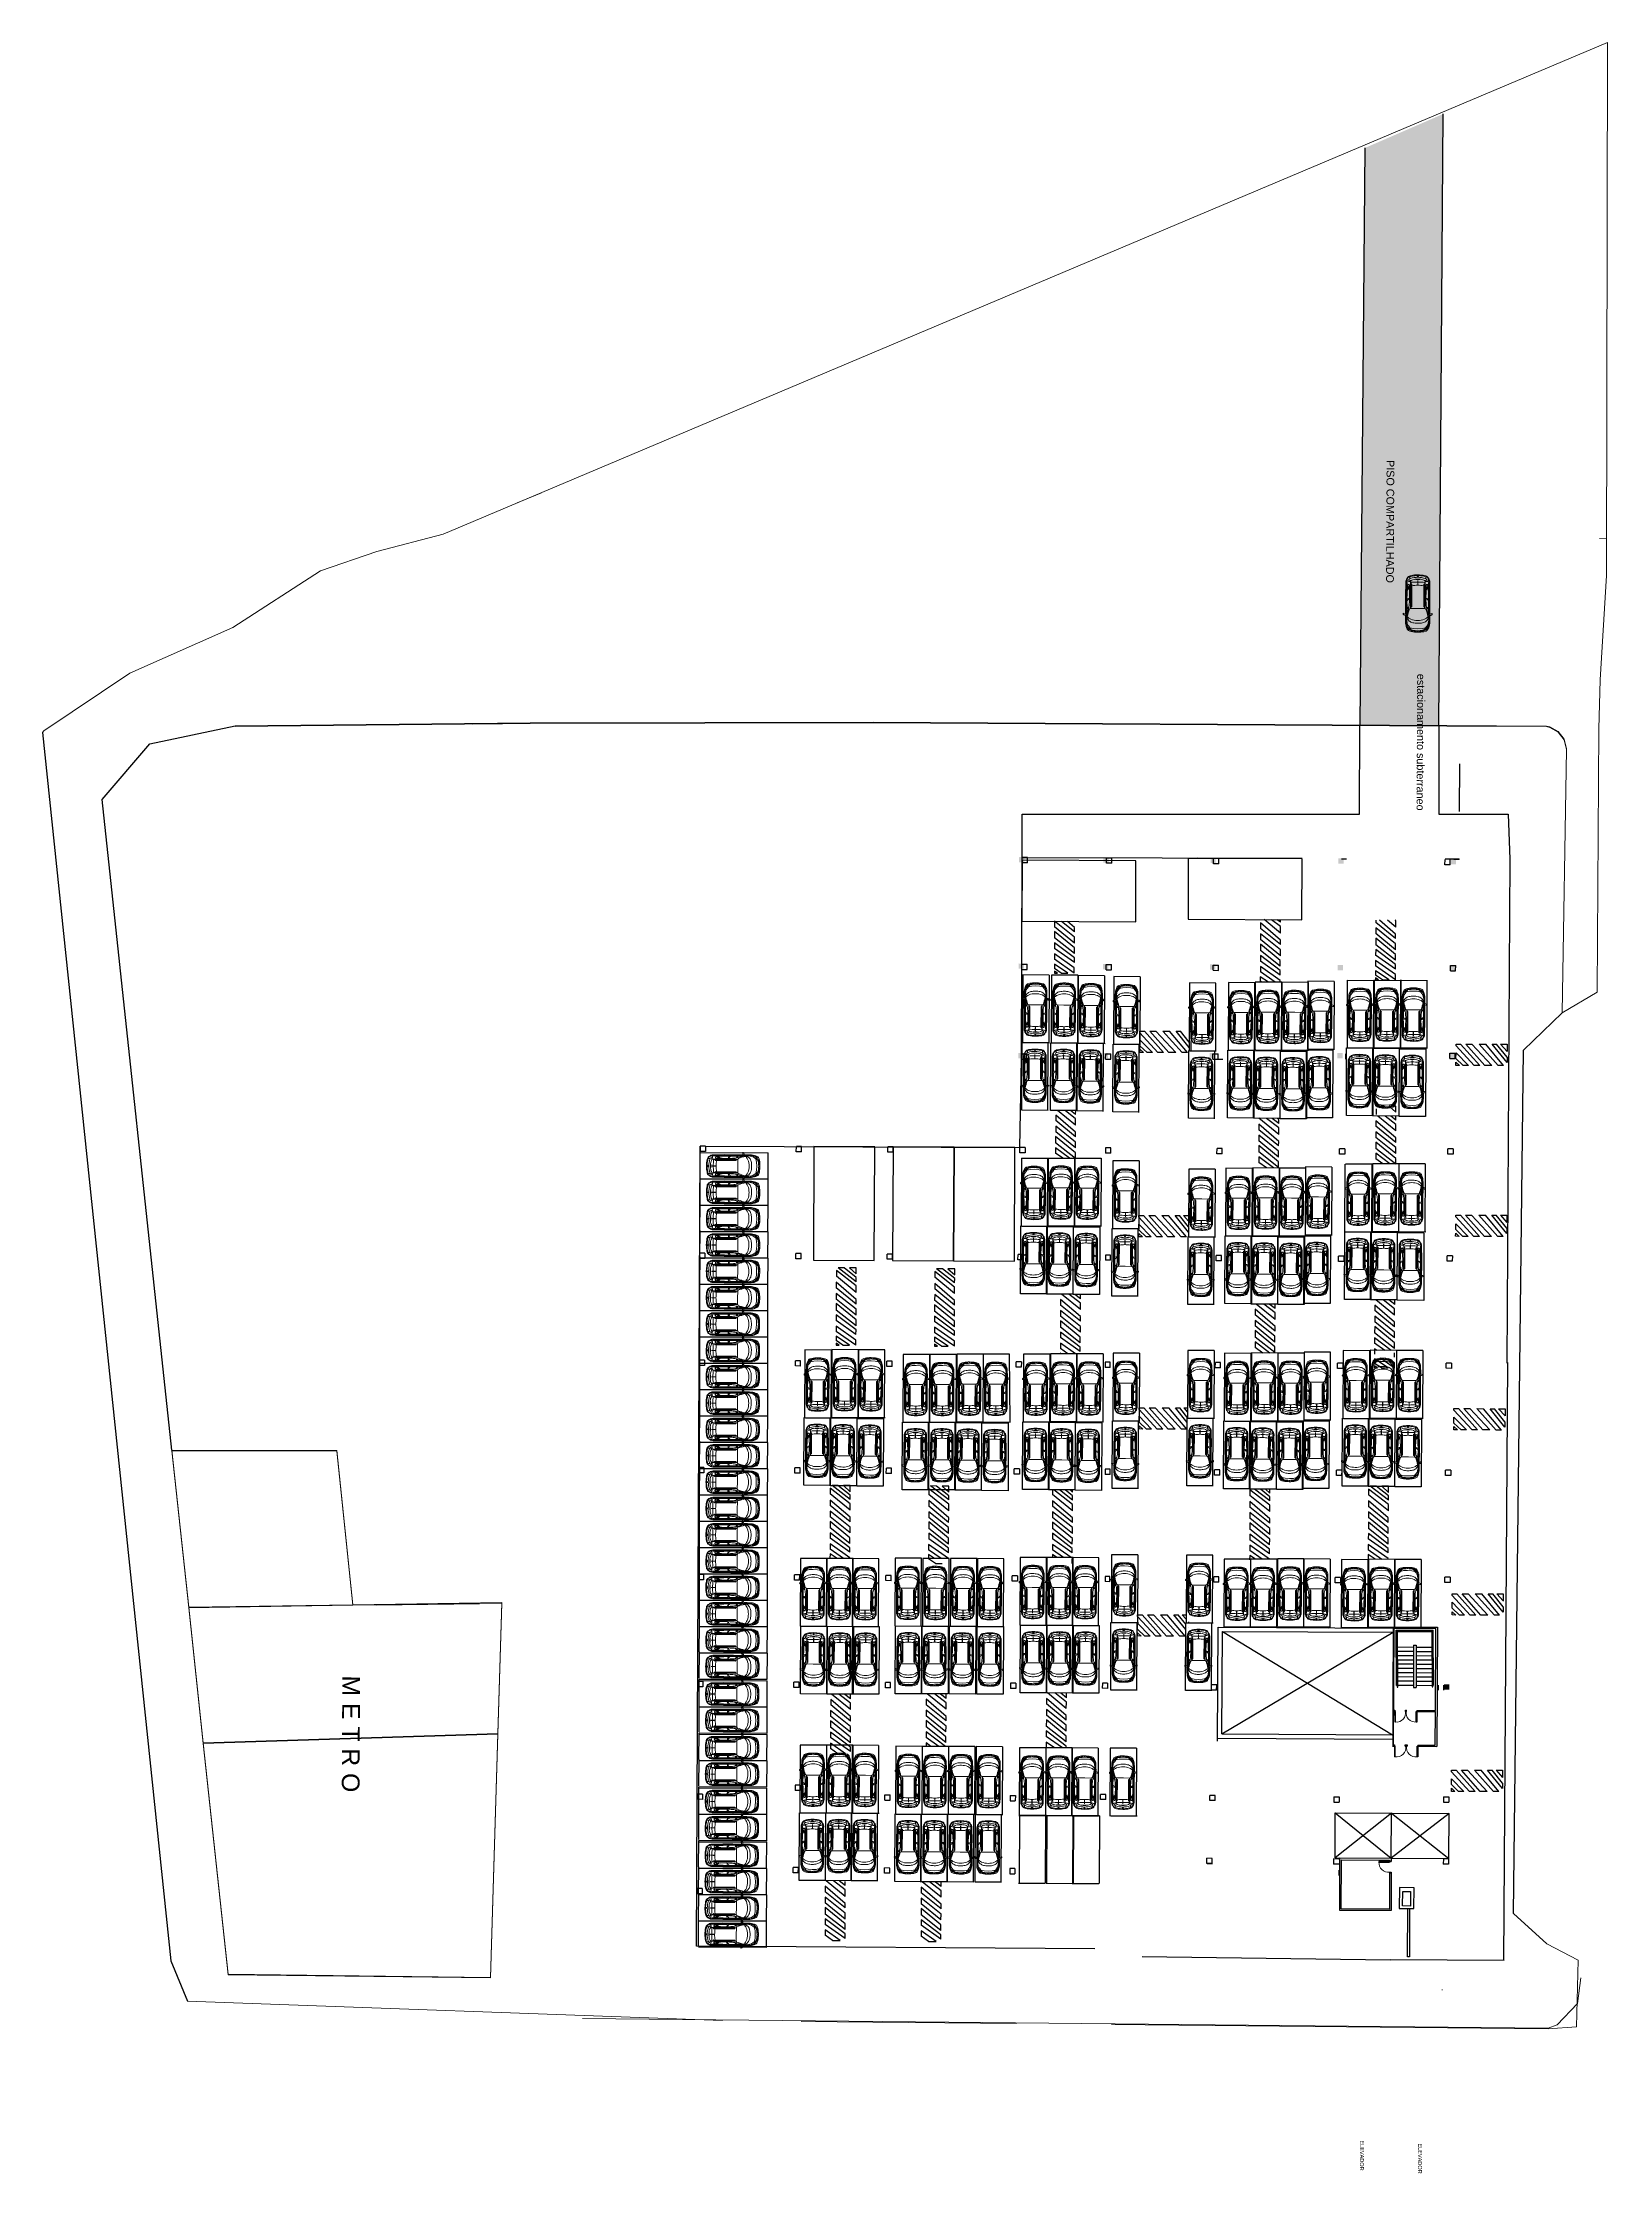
# Model space of a CAD drawing. Header units: metres. Extents: x 322294 to 7190115, y 7390841 to 10157759.
# Drawn here: x 323509.4 to 323627.8, y 7394592.7 to 7394753.9 of the extents above; entities that cross this region are included whole.
import ezdxf

# ---------------------------------------------------------------- set-up
doc = ezdxf.new("R2010")
doc.units = ezdxf.units.M
doc.layers.get('0').update_dxf_attribs({"lineweight": 18})
for name, color, linetype, lineweight in [('100_SIST_VIARIO_MEIO_FIO', 1, 'Continuous', 18), ('206_MURO_E_MURO_ARRIMO', 7, 'Continuous', 18), ('214_PROJ_BEIRAL_EDIF', 10, 'Continuous', 18), ('ESQUADRIA', 2, 'Continuous', 15), ('linagrossa', 7, 'Continuous', 25)]:
    doc.layers.add(name, color=color, linetype=linetype, lineweight=lineweight)
for name, color, linetype in [('Alvenaria', 6, 'Continuous'), ('Corrimão', 1, 'Continuous'), ('Cotas', 1, 'Continuous'), ('TEXTO', 2, 'Continuous')]:
    doc.layers.add(name, color=color, linetype=linetype)
doc.styles.get("Standard").update_dxf_attribs({"font": 'arial.ttf'})

msp = doc.modelspace()

# ---------------------------------------------------------------- texts
at = {"layer": 'linagrossa'}
for s, height, p in [('PISO COMPARTILHADO', 0.58444, (323611.106, 7394722.309)), ('estacionamento subterraneo', 0.58444, (323613.421, 7394706.13)), ('M E T R O ', 1.34, (323532.099, 7394630.348))]:
    msp.add_text(s, height=height, rotation=269.73877, dxfattribs=at).set_placement(p)
at = {"layer": 'TEXTO'}
note = msp.add_mtext_dynamic_manual_height_columns('ELEVADOR\\P', width=11.6613, gutter_width=12.5, heights=[0.246, 0], dxfattribs=dict(at, insert=(323609.505, 7394619.324), char_height=0.3, attachment_point=1, rotation=269.73877))
note = msp.add_mtext_dynamic_manual_height_columns('ELEVADOR\\P', width=11.6613, gutter_width=12.5, heights=[0.246, 0], dxfattribs=dict(at, insert=(323613.897, 7394619.094), char_height=0.3, attachment_point=1, rotation=269.73877))

# ---------------------------------------------------------------- blocks, each defined once
blk = doc.blocks.new('Renault Scénic dessus')
for p, q in [((-1.76, -0.02), (-1.73, 0.01)), ((-1.76, -0.02), (-1.73, 0.01)), ((-1.73, 0.01), (-1.69, -0.02)), ((-1.73, -0.02), (-1.73, 0.01)), ((-1.73, 0.01), (-1.69, -0.02)), ((-1.73, -0.03), (-1.73, 0.01)), ((-1.72, 0.11), (-1.68, 0.07)), ((-1.72, 0), (-1.72, -0.03)), ((-1.72, 0), (-1.72, -0.03)), ((-0.59, 0.8), (-0.49, 0.8)), ((-0.49, 0.8), (-0.23, 0.8)), ((-0.44, 0.77), (-0.03, 0.77)), ((-0.23, 0.8), (0.26, 0.8)), ((-0.03, 0.77), (0.02, 0.77)), ((0.13, 0.51), (0, 0.5)), ((0, 0.48), (1.98, 0.48)), ((0.02, 0.77), (0.59, 0.78)), ((2.03, 0.51), (0.13, 0.51)), ((1.83, 0.46), (0.15, 0.46)), ((1.83, 0.42), (0.15, 0.42)), ((0.26, 0.8), (0.75, 0.8)), ((0.72, 0.78), (1.08, 0.77)), ((0.75, 0.8), (1.22, 0.79)), ((1.08, 0.77), (1.59, 0.75)), ((1.22, 0.79), (1.54, 0.78)), ((1.59, 0.75), (1.41, 0.59)), ((1.46, 0.59), (1.63, 0.75)), ((1.54, 0.78), (1.67, 0.77)), ((1.69, 0.73), (1.58, 0.62)), ((1.97, 0.8), (2.12, 0.78)), ((1.98, 0.48), (1.98, 0.51)), ((2.12, 0.78), (2.22, 0.78)), ((2.12, 0.78), (2.19, 0.77)), ((2.25, 0.58), (2.41, 0.58)), ((2.42, -0.02), (2.45, 0.01)), ((2.42, -0.02), (2.45, 0.01)), ((2.45, 0.01), (2.49, -0.02)), ((2.45, -0.02), (2.45, 0.01)), ((2.45, 0.01), (2.49, -0.02)), ((2.45, -0.03), (2.45, 0.01)), ((2.46, 0), (2.46, -0.03)), ((2.46, 0), (2.46, -0.03)), ((-1.76, -0.02), (-1.76, -0.05)), ((-1.76, -0.02), (-1.76, -0.05)), ((-1.76, -0.05), (-1.76, -0.03)), ((-1.76, -0.06), (-1.76, -0.03)), ((-1.76, -0.05), (-1.73, -0.08)), ((-1.76, -0.06), (-1.73, -0.08)), ((-1.75, -0.02), (-1.73, -0.05)), ((-1.75, -0.05), (-1.73, -0.02)), ((-1.75, -0.05), (-1.73, -0.03)), ((-1.75, -0.03), (-1.73, -0.05)), ((-1.73, -0.02), (-1.7, -0.04)), ((-1.73, -0.05), (-1.7, -0.03)), ((-1.73, -0.03), (-1.7, -0.04)), ((-1.73, -0.05), (-1.7, -0.04)), ((-1.73, -0.08), (-1.69, -0.05)), ((-1.73, -0.05), (-1.73, -0.08)), ((-1.73, -0.08), (-1.69, -0.05)), ((-1.73, -0.05), (-1.73, -0.08)), ((-1.72, -0.07), (-1.72, -0.04)), ((-1.72, -0.08), (-1.72, -0.04)), ((-1.72, -0.18), (-1.68, -0.15)), ((-1.69, -0.05), (-1.69, -0.02)), ((-1.69, -0.02), (-1.69, -0.05)), ((-1.69, -0.02), (-1.69, -0.06)), ((-1.69, -0.05), (-1.69, -0.02)), ((-0.59, -0.87), (-0.49, -0.87)), ((-0.49, -0.87), (-0.23, -0.87)), ((-0.44, -0.85), (-0.03, -0.85)), ((-0.23, -0.87), (0.26, -0.87)), ((-0.03, -0.85), (0.02, -0.85)), ((0, -0.56), (1.98, -0.56)), ((0.13, -0.59), (0, -0.58)), ((0.02, -0.85), (0.59, -0.85)), ((2.03, -0.59), (0.13, -0.59)), ((1.83, -0.49), (0.15, -0.49)), ((1.83, -0.53), (0.15, -0.53)), ((0.26, -0.87), (0.75, -0.87)), ((0.72, -0.85), (1.08, -0.84)), ((0.75, -0.87), (1.22, -0.86)), ((1.08, -0.84), (1.59, -0.82)), ((1.22, -0.86), (1.54, -0.85)), ((1.59, -0.82), (1.41, -0.66)), ((1.46, -0.66), (1.63, -0.82)), ((1.54, -0.85), (1.67, -0.84)), ((1.69, -0.81), (1.58, -0.7)), ((1.97, -0.87), (2.12, -0.85)), ((1.98, -0.56), (1.98, -0.59)), ((2.12, -0.85), (2.19, -0.84)), ((2.12, -0.85), (2.22, -0.86)), ((2.25, -0.65), (2.41, -0.65)), ((2.42, -0.02), (2.45, -0.05)), ((2.42, -0.05), (2.45, -0.02)), ((2.42, -0.02), (2.42, -0.05)), ((2.42, -0.02), (2.42, -0.05)), ((2.42, -0.05), (2.42, -0.03)), ((2.42, -0.05), (2.45, -0.03)), ((2.42, -0.03), (2.45, -0.05)), ((2.42, -0.06), (2.42, -0.03)), ((2.42, -0.05), (2.45, -0.08)), ((2.42, -0.06), (2.45, -0.08)), ((2.45, -0.02), (2.47, -0.04)), ((2.45, -0.05), (2.47, -0.03)), ((2.45, -0.03), (2.47, -0.04)), ((2.45, -0.05), (2.47, -0.04)), ((2.45, -0.08), (2.49, -0.05)), ((2.45, -0.05), (2.45, -0.08)), ((2.45, -0.08), (2.49, -0.05)), ((2.45, -0.05), (2.45, -0.08)), ((2.46, -0.07), (2.46, -0.04)), ((2.46, -0.08), (2.46, -0.04)), ((2.49, -0.05), (2.49, -0.02)), ((2.49, -0.02), (2.49, -0.05)), ((2.49, -0.02), (2.49, -0.06)), ((2.49, -0.05), (2.49, -0.02))]:
    blk.add_line(p, q)
for points in [[(-1.79, -0.04), (-1.79, 0.09, -0.072167), (-1.72, 0.56, -0.093699), (-1.67, 0.66, -0.103338), (-1.57, 0.75, -0.111893), (-1.11, 0.88, -0.016441), (-0.53, 0.89, -2.171327)], [(-1.23, 0.73, 0.26796), (-1.35, 0.78, 0.119019), (-1.46, 0.75, 0.056513), (-1.54, 0.68, 0.058396), (-1.62, 0.58, 0.113862), (-1.69, 0.39, 0.030391), (-1.72, 0.11, 0.308257)], [(-0.54, 0.86), (-0.73, 0.86, 0.019145), (-1.09, 0.83, 0.041952), (-1.32, 0.78, 0.176888), (-1.63, 0.43, 0.05168), (-1.68, 0.07), (-1.69, -0.04)], [(0, -0.07), (0, 0.5, 0.253925), (-0.04, 0.58, 0.035571), (-0.62, 0.75, 0.164538), (-0.81, 0.72, 0.116966), (-0.95, 0.6, 0.107283), (-1.08, 0.34, 0.054096), (-1.12, -0.04, 0.659613)], [(0, 0), (0, -0.58, -0.253925), (-0.04, -0.66, -0.035571), (-0.62, -0.82, -0.164538), (-0.81, -0.8, -0.116966), (-0.95, -0.68, -0.107283), (-1.08, -0.41, -0.054096), (-1.12, -0.04, -0.659613)], [(-0.91, -0.04, -0.109468), (-0.81, 0.49, -0.0676), (-0.7, 0.67, -0.054472), (-0.62, 0.75, -0.054472)], [(-0.62, 0.8), (-0.58, 0.8, 0.374865), (-0.54, 0.84, 3.046948)], [(1.59, 0.75), (1.68, 0.75, -0.195924), (1.78, 0.7), (1.81, 0.66, -0.415988), (1.8, 0.61, -0.131117), (1.76, 0.59), (1.58, 0.59), (1.28, 0.59), (0.79, 0.58), (0.56, 0.59, -0.034917), (0.12, 0.63, -0.042594), (-0.44, 0.77, 0.089828), (-0.6, 0.8, 8.659985)], [(-0.46, 0.86, 0.353906), (-0.42, 0.89), (-0.37, 1.03, 0.370774), (-0.38, 1.06, 0.210872), (-0.43, 1.06, 0.162353), (-0.48, 1.03, 0.107278), (-0.53, 0.89, 0.020964), (-0.54, 0.84, 0.389381), (-0.51, 0.8, 0.080297), (-0.46, 0.8, 16.722263)], [(-0.42, 0.89), (0.34, 0.89), (1.1, 0.89), (1.8, 0.88), (1.98, 0.88, -0.117452), (2.19, 0.83, -0.109222), (2.24, 0.79, -1.522612)], [(0.54, 0.86, 0.208692), (0.49, 0.89), (0.31, 0.89, 0.262646), (0.27, 0.87, 0.262646)], [(0.32, 0.87, 0.18708), (0.46, 0.86, 0.18708)], [(1.53, 0.83, 0.098436), (1.48, 0.85), (1.3, 0.86, 0.216984), (1.27, 0.84, 0.216984)], [(1.32, 0.84, 0.187689), (1.35, 0.82), (1.43, 0.82, 0.228967), (1.46, 0.83, 0.228967)], [(1.75, 0.79, 0.056082), (1.95, 0.77, 0.779005), (1.96, 0.81, 0.075049), (1.93, 0.82, 0.03971), (1.75, 0.83, 0.875786), (1.75, 0.79, -0.269448)], [(2.03, 0.51), (2.04, 0.54), (2.05, 0.64, -0.038104), (2.07, 0.73, -0.301997), (2.12, 0.78, -0.551842)], [(2.23, -0.04, 0.058416), (2.18, 0.35, 0.106862), (2.11, 0.48, 0.104556), (2.04, 0.54, 1.240711)], [(2.24, 0.79, -0.222402), (2.06, 0.85, -0.251336), (2.05, 0.87, -0.251336)], [(2.36, -0.04, 0.076148), (2.27, 0.52, 0.065065), (2.24, 0.59, 0.165567), (2.15, 0.66), (2.11, 0.48)], [(2.19, 0.77, -0.163029), (2.38, 0.65, -0.113893), (2.41, 0.58, -0.020711), (2.45, 0.4, -0.036759), (2.5, -0.04, -1.02374)], [(2.24, 0.79, -0.1817), (2.45, 0.62, -0.092141), (2.5, 0.48, -0.042972), (2.55, -0.04, 0.990734)], [(-1.79, -0.04), (-1.79, -0.16, 0.072167), (-1.72, -0.63, 0.093699), (-1.67, -0.74, 0.103338), (-1.57, -0.82, 0.111893), (-1.11, -0.95, 0.016441), (-0.53, -0.96, 2.171327)], [(-1.23, -0.8, -0.26796), (-1.35, -0.85, -0.119019), (-1.46, -0.82, -0.056513), (-1.54, -0.75, -0.058396), (-1.62, -0.65, -0.113862), (-1.69, -0.46, -0.030391), (-1.72, -0.18, -0.308257)], [(-0.54, -0.94), (-0.73, -0.93, -0.019145), (-1.09, -0.9, -0.041952), (-1.32, -0.85, -0.176888), (-1.63, -0.5, -0.05168), (-1.68, -0.15), (-1.69, -0.04)], [(-0.91, -0.04, 0.109468), (-0.81, -0.56, 0.0676), (-0.7, -0.74, 0.054472), (-0.62, -0.82, 0.054472)], [(-0.62, -0.87), (-0.58, -0.87, -0.374865), (-0.54, -0.91, -3.046948)], [(1.59, -0.82), (1.68, -0.82, 0.195924), (1.78, -0.77), (1.81, -0.73, 0.415988), (1.8, -0.68, 0.131117), (1.76, -0.66), (1.58, -0.66), (1.28, -0.66), (0.79, -0.65), (0.56, -0.66, 0.034917), (0.12, -0.7, 0.042594), (-0.44, -0.85, -0.089828), (-0.6, -0.87, -8.659985)], [(-0.46, -0.93, -0.353906), (-0.42, -0.96), (-0.37, -1.11, -0.370774), (-0.38, -1.13, -0.210872), (-0.43, -1.14, -0.162353), (-0.48, -1.1, -0.107278), (-0.53, -0.96, -0.020964), (-0.54, -0.91, -0.389381), (-0.51, -0.88, -0.080297), (-0.46, -0.88, -16.722263)], [(-0.42, -0.96), (0.34, -0.96), (1.1, -0.96), (1.8, -0.95), (1.98, -0.95, 0.117452), (2.19, -0.9, 0.109222), (2.24, -0.86, 1.522612)], [(0.54, -0.93, -0.208692), (0.49, -0.96), (0.31, -0.96, -0.262646), (0.27, -0.94, -0.262646)], [(0.32, -0.94, -0.18708), (0.46, -0.94, -0.18708)], [(1.53, -0.9, -0.098436), (1.48, -0.92), (1.3, -0.93, -0.216984), (1.27, -0.91, -0.216984)], [(1.32, -0.91, -0.187689), (1.35, -0.89), (1.43, -0.89, -0.228967), (1.46, -0.9, -0.228967)], [(1.75, -0.86, -0.056082), (1.95, -0.85, -0.779005), (1.96, -0.89, -0.075049), (1.93, -0.89, -0.03971), (1.75, -0.91, -0.875786), (1.75, -0.86, 0.269448)], [(2.03, -0.59), (2.04, -0.61), (2.05, -0.72, 0.038104), (2.07, -0.8, 0.301997), (2.12, -0.85, 0.551842)], [(2.23, -0.04, -0.058416), (2.18, -0.42, -0.106862), (2.11, -0.55, -0.104556), (2.04, -0.61, -1.240711)], [(2.24, -0.86, 0.222402), (2.06, -0.92, 0.251336), (2.05, -0.95, 0.251336)], [(2.36, -0.04, -0.076148), (2.27, -0.6, -0.065065), (2.24, -0.66, -0.165567), (2.15, -0.73), (2.11, -0.55)], [(2.19, -0.84, 0.163029), (2.38, -0.73, 0.113893), (2.41, -0.65, 0.020711), (2.45, -0.48, 0.036759), (2.5, -0.04, 1.02374)], [(2.24, -0.86, 0.1817), (2.45, -0.7, 0.092141), (2.5, -0.56, 0.042972), (2.55, -0.04, -0.990734)]]:
    blk.add_lwpolyline(points, format="xyb")
for points in [[(-1.69, 0.39), (-1.46, 0.55), (-1.34, 0.64), (-1.23, 0.73), (-1.11, 0.76), (-0.89, 0.79), (-0.62, 0.8)], [(-1.54, -0.04), (-1.52, 0.29), (-1.46, 0.55)], [(-0.46, 0.8), (-0.46, 0.86), (-0.38, 1.06)], [(2.22, 0.11), (2.2, 0.11), (2.2, -0.04)], [(-1.69, -0.46), (-1.46, -0.63), (-1.34, -0.72), (-1.23, -0.8), (-1.11, -0.83), (-0.89, -0.87), (-0.62, -0.87)], [(-1.54, -0.04), (-1.52, -0.37), (-1.46, -0.63)], [(-0.46, -0.88), (-0.46, -0.93), (-0.38, -1.13)], [(2.22, -0.19), (2.2, -0.19), (2.2, -0.04)]]:
    blk.add_lwpolyline(points)
for points in [[(1.81, -0.04), (1.89, -0.04), (1.89, -0.03), (1.81, -0.03)], [(1.81, -0.03), (1.89, -0.03), (1.89, -0.04), (1.81, -0.04)], [(1.89, -0.04), (2.11, -0.04), (2.11, -0.03), (1.89, -0.03)], [(1.89, -0.03), (2.11, -0.03), (2.11, -0.04), (1.89, -0.04)]]:
    blk.add_lwpolyline(points, close=True)
for centre, radius, start, end in [((-0.07, -31.72), 32.59, 88.5773, 90.6437), ((-0.24, 0.48), 0.357, 25.7701, 55.1016), ((-0.33, 0.41), 0.5, 26.5906, 47.4086), ((0.15, 0.44), 0.0205, 90, 270), ((0.32, 0.43), 0.436, 19.9559, 52.2027), ((-0.13, 0.37), 0.943, 13.1877, 25.9771), ((-0.07, -31.69), 32.56, 86.8361, 88.5773), ((1.62, 0.6), 0.051, 158.9024, 199.4247), ((1.66, 0.57), 0.198, 48.7917, 86.2108), ((1.72, 0.7), 0.0455, 96.6793, 128.3391), ((-1.3, -0.06), 3.06, 9.7305, 10.2412), ((-1.3, -0.06), 3.06, 0.4344, 8.9519), ((1.72, 0.64), 0.0998, 355.1854, 48.7917), ((1.79, 0.64), 0.0356, 299.4803, 355.1854), ((1.83, 0.44), 0.0205, 270, 90), ((-14.93, -0.35), 16.93, 1.0451, 2.8091), ((-0.07, 31.65), 32.59, 269.3563, 271.4227), ((-0.24, -0.55), 0.357, 304.8984, 334.2299), ((-0.33, -0.48), 0.5, 312.5914, 333.4094), ((0.15, -0.51), 0.0205, 90, 270), ((0.32, -0.51), 0.436, 307.7973, 340.0441), ((-0.13, -0.44), 0.943, 334.0229, 346.8123), ((-0.07, 31.62), 32.56, 271.4227, 273.1639), ((1.62, -0.68), 0.051, 160.5753, 201.0976), ((1.66, -0.64), 0.198, 273.7892, 311.2083), ((1.72, -0.77), 0.0455, 231.6609, 263.3207), ((-1.3, -0.01), 3.06, 349.7588, 350.2695), ((-1.3, -0.01), 3.06, 351.0481, 359.5656), ((1.72, -0.72), 0.0998, 311.2083, 4.8146), ((1.79, -0.71), 0.0356, 4.8146, 60.5197), ((1.83, -0.51), 0.0205, 270, 90), ((-14.93, 0.27), 16.93, 357.1909, 358.9549)]:
    blk.add_arc(centre, radius, start, end)
blk = doc.blocks.new('A$C163E78D0')
blk.add_blockref('Renault Scénic dessus', (10.61, 6.02))
blk = doc.blocks.new('Escada Emergência')
at = {"layer": 'Alvenaria'}
for p, q in [((-4.18, -0.05), (-4.18, 0)), ((-4.18, 0), (0, 0)), ((-3.86, -0.05), (-3.86, 0)), ((-3.54, -0.05), (-3.54, 0)), ((-3.22, -0.05), (-3.22, 0)), ((-2.9, -0.05), (-2.9, 0)), ((-2.58, -0.05), (-2.58, 0)), ((-2.26, -0.05), (-2.26, 0)), ((-1.94, -0.05), (-1.94, 0)), ((-1.62, -0.05), (-1.62, 0)), ((-1.3, -0.05), (-1.3, 0)), ((0, -2.8), (0, 0)), ((-1.15, -1.3), (-4.33, -1.3)), ((-4.33, -1.5), (-4.33, -1.3)), ((-1.15, -1.5), (-4.33, -1.5)), ((-4.18, -1.3), (-4.18, -0.1)), ((-4.18, -1.5), (-4.18, -2.7)), ((-3.86, -1.3), (-3.86, -0.1)), ((-3.86, -1.5), (-3.86, -2.7)), ((-3.54, -1.3), (-3.54, -0.1)), ((-3.54, -1.5), (-3.54, -2.7)), ((-3.22, -1.3), (-3.22, -0.1)), ((-3.22, -1.5), (-3.22, -2.7)), ((-2.9, -1.3), (-2.9, -0.1)), ((-2.9, -1.5), (-2.9, -2.7)), ((-2.58, -1.3), (-2.58, -0.1)), ((-2.58, -1.5), (-2.58, -2.7)), ((-2.26, -1.3), (-2.26, -0.1)), ((-2.26, -1.5), (-2.26, -2.7)), ((-1.94, -1.3), (-1.94, -0.1)), ((-1.94, -1.5), (-1.94, -2.7)), ((-1.62, -1.3), (-1.62, -0.1)), ((-1.62, -1.5), (-1.62, -2.7)), ((-1.3, -1.3), (-1.3, -0.1)), ((-1.3, -1.5), (-1.3, -2.7)), ((-1.15, -1.5), (-1.15, -1.3)), ((-4.18, -2.75), (-4.18, -2.8)), ((-4.18, -2.8), (0, -2.8)), ((-3.86, -2.75), (-3.86, -2.8)), ((-3.54, -2.75), (-3.54, -2.8)), ((-3.22, -2.75), (-3.22, -2.8)), ((-2.9, -2.75), (-2.9, -2.8)), ((-2.58, -2.75), (-2.58, -2.8)), ((-2.26, -2.75), (-2.26, -2.8)), ((-1.94, -2.75), (-1.94, -2.8)), ((-1.62, -2.75), (-1.62, -2.8)), ((-1.3, -2.75), (-1.3, -2.8))]:
    blk.add_line(p, q, dxfattribs=at)
at = {"layer": 'Corrimão'}
blk.add_lwpolyline([(-4.28, -0.05), (-0.05, -0.05), (-0.05, -2.75), (-4.28, -2.75, -1), (-4.28, -2.7), (-0.1, -2.7), (-0.1, -0.1), (-4.28, -0.1, -1)], format="xyb", close=True, dxfattribs=at)

# ---------------------------------------------------------------- hatches: boundary and pattern name
at = {"layer": 'linagrossa'}
h = msp.add_hatch(dxfattribs=at)
h.set_pattern_fill('AR-B88', color=256, scale=0.002, angle=119.73877)
h.set_pattern_definition([(119.738773, (322351.2346, 7399291.66108), (-0.352875507, -0.201593245), []), (209.738773, (322351.2346, 7399291.66108), (-0.252078885, -0.3780309985), [0.4064, -0.4064])])
h.paths.add_polyline_path([(323609.107, 7394702.217), (323615.05, 7394702.182), (323615.388, 7394748.492), (323609.483, 7394745.926)])
h = msp.add_hatch(color=256, dxfattribs=at)
h.dxf.hatch_style = 1
h.paths.add_polyline_path([(323583.704, 7394691.872), (323583.706, 7394692.272), (323583.306, 7394692.274), (323583.304, 7394691.874)])
h.paths.add_polyline_path([(323583.667, 7394683.812), (323583.669, 7394684.212), (323583.269, 7394684.214), (323583.267, 7394683.814)])
h.paths.add_polyline_path([(323583.637, 7394677.037), (323583.638, 7394677.437), (323583.238, 7394677.437), (323583.237, 7394677.037)])
h.paths.add_polyline_path([(323590.016, 7394677.036), (323590.018, 7394677.436), (323589.618, 7394677.436), (323589.616, 7394677.036)])
h.paths.add_polyline_path([(323590.047, 7394683.783), (323590.049, 7394684.183), (323589.649, 7394684.185), (323589.647, 7394683.785)])
h.paths.add_polyline_path([(323590.083, 7394691.843), (323590.085, 7394692.243), (323589.685, 7394692.245), (323589.683, 7394691.845)])
h.paths.add_polyline_path([(323598.183, 7394691.806), (323598.185, 7394692.206), (323597.785, 7394692.208), (323597.783, 7394691.808)])
h.paths.add_polyline_path([(323598.146, 7394683.746), (323598.148, 7394684.146), (323597.748, 7394684.148), (323597.746, 7394683.748)])
h.paths.add_polyline_path([(323598.115, 7394677.034), (323598.117, 7394677.434), (323597.717, 7394677.434), (323597.715, 7394677.034)])
h.paths.add_polyline_path([(323607.78, 7394677.031), (323607.782, 7394677.431), (323607.382, 7394677.431), (323607.38, 7394677.031)])
h.paths.add_polyline_path([(323607.81, 7394683.702), (323607.812, 7394684.102), (323607.412, 7394684.104), (323607.41, 7394683.704)])
h.paths.add_polyline_path([(323607.847, 7394691.762), (323607.849, 7394692.162), (323607.449, 7394692.164), (323607.447, 7394691.764)])
h.paths.add_polyline_path([(323616.365, 7394691.723), (323616.366, 7394692.123), (323615.966, 7394692.125), (323615.965, 7394691.725)])
h.paths.add_polyline_path([(323616.328, 7394683.663), (323616.33, 7394684.063), (323615.93, 7394684.065), (323615.928, 7394683.665)])
h.paths.add_polyline_path([(323616.298, 7394677.029), (323616.299, 7394677.429), (323615.899, 7394677.429), (323615.898, 7394677.029)])
h = msp.add_hatch(color=256, dxfattribs=at)
h.dxf.hatch_style = 1
h.paths.add_polyline_path([(323615.856, 7394629.269), (323615.858, 7394629.669), (323615.458, 7394629.67), (323615.456, 7394629.27)])

# ---------------------------------------------------------------- linework, layer by layer
for p, q in [((323547.166, 7394719.835), (323545.327, 7394719.059)), ((323541.935, 7394702.333), (323544.219, 7394702.357))]:
    msp.add_line(p, q)
at = {"layer": '100_SIST_VIARIO_MEIO_FIO'}
msp.add_line((323583.111, 7394604.006, -0.003), (323566.81, 7394604.17, -0.009), dxfattribs=at)
for points in [[(323627.808, 7394753.89), (323539.735, 7394716.697), (323539.735, 7394716.697)], [(323627.808, 7394753.89), (323627.738, 7394713.566), (323627.256, 7394705.677), (323627.164, 7394701.958), (323627.034, 7394682.051), (323627.034, 7394682.051), (323624.391, 7394680.484)], [(323539.735, 7394716.697), (323534.704, 7394715.395), (323530.45, 7394713.928), (323523.817, 7394709.645), (323516.02, 7394706.188), (323509.517, 7394701.814), (323509.424, 7394701.703)], [(323627.213, 7394716.36), (323627.742, 7394716.333)], [(323623.235, 7394610.047), (323625.608, 7394608.8), (323625.465, 7394603.751), (323623.32, 7394603.602), (323590.291, 7394603.934)], [(323625.803, 7394607.46), (323625.537, 7394605.525), (323624.018, 7394603.922), (323623.32, 7394603.651), (323550.275, 7394604.385)], [(323560.872, 7394604.229), (323520.38, 7394605.709)]]:
    msp.add_lwpolyline(points, dxfattribs=at)
at = {"layer": '206_MURO_E_MURO_ARRIMO'}
for p, q in [((323546.321, 7394702.428), (323523.995, 7394702.193)), ((323572.731, 7394702.432), (323546.32, 7394702.38)), ((323572.25, 7394702.482), (323546.321, 7394702.428)), ((323615.662, 7394702.228), (323572.25, 7394702.482)), ((323615.661, 7394702.179), (323572.25, 7394702.433)), ((323546.32, 7394702.38), (323523.995, 7394702.144)), ((323623.2, 7394702.135), (323615.661, 7394702.179)), ((323623.201, 7394702.183), (323615.662, 7394702.228)), ((323623.456, 7394702.081), (323623.2, 7394702.135)), ((323623.456, 7394702.13), (323623.201, 7394702.183)), ((323624.092, 7394701.775), (323623.456, 7394702.13)), ((323624.091, 7394701.727), (323623.456, 7394702.081)), ((323624.536, 7394701.132), (323624.091, 7394701.727)), ((323624.537, 7394701.181), (323624.092, 7394701.775)), ((323624.704, 7394700.412), (323624.536, 7394701.132)), ((323624.704, 7394700.461), (323624.537, 7394701.181)), ((323624.391, 7394680.484), (323624.704, 7394700.412)), ((323615.28, 7394606.56, 92.53), (323615.344, 7394606.559, 91.775))]:
    msp.add_line(p, q, dxfattribs=at)
at = {"layer": '214_PROJ_BEIRAL_EDIF'}
for points in [[(323519.205, 7394647.38), (323520.479, 7394635.511), (323532.886, 7394635.701), (323531.683, 7394647.368)], [(323519.205, 7394647.331), (323520.479, 7394635.462), (323532.886, 7394635.652), (323531.683, 7394647.319)], [(323532.886, 7394635.701), (323520.479, 7394635.511), (323521.581, 7394625.254), (323543.867, 7394625.961), (323544.166, 7394635.873)], [(323532.886, 7394635.652), (323520.479, 7394635.462), (323521.58, 7394625.205), (323543.867, 7394625.912), (323544.166, 7394635.824)], [(323543.311, 7394607.456), (323523.46, 7394607.701), (323521.58, 7394625.205), (323543.867, 7394625.912)], [(323543.311, 7394607.505), (323523.46, 7394607.75), (323521.581, 7394625.254), (323543.867, 7394625.961)]]:
    msp.add_lwpolyline(points, close=True, dxfattribs=at)
at = {"layer": 'Cotas'}
for p, q in [((323509.424, 7394701.703), (323519.129, 7394608.758)), ((323519.129, 7394608.758), (323520.38, 7394605.709))]:
    msp.add_line(p, q, dxfattribs=at)
at = {"layer": 'ESQUADRIA'}
for centre, radius, start, end in [((323611.877, 7394627.483), 0.664, 261.67905, 11.94651), ((323613.291, 7394627.541), 0.723, 173.69411, 273.7321), ((323611.877, 7394624.88), 0.695, 258.97329, 9.42477), ((323613.312, 7394624.902), 0.714, 172.12966, 278.42738), ((323611.247, 7394616.175), 0.725, 175.79734, 276.38621)]:
    msp.add_arc(centre, radius, start, end, dxfattribs=at)
at = {"layer": 'linagrossa'}
for p, q in [((323615.05, 7394702.182), (323615.388, 7394748.492)), ((323609.107, 7394702.217), (323609.483, 7394745.926)), ((323513.918, 7394696.623), (323517.524, 7394700.844)), ((323517.524, 7394700.844), (323523.995, 7394702.193)), ((323609.049, 7394695.518), (323609.089, 7394702.266)), ((323615.05, 7394702.231), (323615.05, 7394695.518)), ((323616.617, 7394695.716), (323616.634, 7394699.309)), ((323519.205, 7394647.38), (323513.918, 7394696.623)), ((323583.54, 7394692.224), (323583.54, 7394695.518)), ((323583.54, 7394695.518), (323609.049, 7394695.518)), ((323615.05, 7394695.518), (323620.313, 7394695.518)), ((323620.313, 7394695.518), (323620.425, 7394692.106)), ((323583.471, 7394676.987), (323583.54, 7394692.224)), ((323583.539, 7394691.824), (323583.54, 7394692.224)), ((323583.938, 7394691.822), (323583.539, 7394691.824)), ((323583.94, 7394692.222), (323583.54, 7394692.224)), ((323583.54, 7394692.224), (323604.708, 7394692.177)), ((323583.938, 7394691.822), (323583.94, 7394692.222)), ((323589.918, 7394691.795), (323589.92, 7394692.195)), ((323590.318, 7394691.793), (323589.918, 7394691.795)), ((323590.32, 7394692.193), (323589.92, 7394692.195)), ((323590.318, 7394691.793), (323590.32, 7394692.193)), ((323598.017, 7394691.758), (323598.019, 7394692.158)), ((323598.417, 7394691.756), (323598.017, 7394691.758)), ((323598.419, 7394692.156), (323598.019, 7394692.158)), ((323598.417, 7394691.756), (323598.419, 7394692.156)), ((323608.083, 7394692.112), (323607.683, 7394692.114)), ((323615.522, 7394691.678), (323615.524, 7394692.078)), ((323615.922, 7394691.676), (323615.522, 7394691.678)), ((323615.922, 7394691.676), (323615.924, 7394692.076)), ((323616.601, 7394692.073), (323616.201, 7394692.075)), ((323616.601, 7394692.073), (323616.601, 7394692.123)), ((323620.425, 7394692.106), (323620.2, 7394653.964)), ((323587.486, 7394685.392), (323585.985, 7394686.628)), ((323587.487, 7394685.764), (323585.986, 7394686.978)), ((323587.489, 7394686.204), (323585.988, 7394687.407)), ((323587.491, 7394686.599), (323586.51, 7394687.4)), ((323587.493, 7394686.949), (323586.971, 7394687.398)), ((323603.067, 7394685.245), (323601.566, 7394686.448)), ((323603.069, 7394685.64), (323601.568, 7394686.865)), ((323603.07, 7394685.989), (323601.57, 7394687.283)), ((323603.073, 7394686.52), (323601.835, 7394687.531)), ((323603.075, 7394687.005), (323602.403, 7394687.528)), ((323603.076, 7394687.332), (323602.825, 7394687.526)), ((323611.784, 7394685.258), (323610.284, 7394686.472)), ((323611.786, 7394685.698), (323610.285, 7394686.901)), ((323611.788, 7394686.093), (323610.287, 7394687.318)), ((323611.79, 7394686.443), (323610.574, 7394687.491)), ((323611.792, 7394686.973), (323611.161, 7394687.488)), ((323611.794, 7394687.458), (323611.76, 7394687.485)), ((323587.479, 7394683.876), (323585.977, 7394684.935)), ((323587.481, 7394684.301), (323585.979, 7394685.361)), ((323587.482, 7394684.637), (323585.981, 7394685.775)), ((323587.484, 7394684.962), (323585.983, 7394686.144)), ((323603.06, 7394683.678), (323601.558, 7394684.816)), ((323603.061, 7394684.002), (323601.56, 7394685.185)), ((323603.063, 7394684.432), (323601.562, 7394685.669)), ((323603.065, 7394684.805), (323601.564, 7394686.019)), ((323611.778, 7394683.795), (323610.276, 7394684.854)), ((323611.779, 7394684.131), (323610.278, 7394685.269)), ((323611.781, 7394684.456), (323610.28, 7394685.638)), ((323611.783, 7394684.885), (323610.282, 7394686.122)), ((323583.502, 7394683.764), (323583.504, 7394684.164)), ((323583.502, 7394683.764), (323583.902, 7394683.762)), ((323583.504, 7394684.164), (323583.904, 7394684.162)), ((323583.581, 7394683.351), (323583.558, 7394678.227)), ((323585.574, 7394683.342), (323583.581, 7394683.351)), ((323583.902, 7394683.762), (323583.904, 7394684.162)), ((323585.57, 7394683.342), (323585.546, 7394678.217)), ((323585.749, 7394683.341), (323585.725, 7394678.217)), ((323587.742, 7394683.332), (323585.749, 7394683.341)), ((323586.207, 7394683.491), (323585.971, 7394683.643)), ((323586.496, 7394683.489), (323585.972, 7394683.838)), ((323587, 7394683.487), (323585.974, 7394684.174)), ((323587.477, 7394683.485), (323585.975, 7394684.532)), ((323587.738, 7394683.332), (323587.714, 7394678.208)), ((323587.777, 7394683.3), (323587.753, 7394678.176)), ((323589.77, 7394683.291), (323587.777, 7394683.3)), ((323589.766, 7394683.291), (323589.742, 7394678.167)), ((323589.881, 7394683.735), (323589.883, 7394684.135)), ((323589.881, 7394683.735), (323590.281, 7394683.733)), ((323589.883, 7394684.135), (323590.283, 7394684.133)), ((323590.281, 7394683.733), (323590.283, 7394684.133)), ((323590.47, 7394683.225), (323590.447, 7394678.1)), ((323592.464, 7394683.215), (323590.47, 7394683.225)), ((323592.459, 7394683.216), (323592.436, 7394678.091)), ((323597.98, 7394683.698), (323597.982, 7394684.098)), ((323597.98, 7394683.698), (323598.38, 7394683.696)), ((323597.982, 7394684.098), (323598.382, 7394684.096)), ((323598.38, 7394683.696), (323598.382, 7394684.096)), ((323602.18, 7394682.794), (323601.551, 7394683.214)), ((323602.673, 7394682.791), (323601.553, 7394683.573)), ((323603.056, 7394682.916), (323601.555, 7394683.976)), ((323603.058, 7394683.342), (323601.557, 7394684.401)), ((323610.504, 7394682.985), (323610.268, 7394683.136)), ((323610.793, 7394682.983), (323610.269, 7394683.331)), ((323611.297, 7394682.981), (323610.271, 7394683.667)), ((323611.774, 7394682.979), (323610.272, 7394684.026)), ((323611.776, 7394683.369), (323610.274, 7394684.429)), ((323615.928, 7394683.665), (323615.93, 7394684.065)), ((323615.928, 7394683.665), (323616.328, 7394683.663)), ((323615.93, 7394684.065), (323616.33, 7394684.063)), ((323616.328, 7394683.663), (323616.33, 7394684.063)), ((323596.183, 7394682.742), (323596.16, 7394677.617)), ((323598.177, 7394682.733), (323596.183, 7394682.742)), ((323598.172, 7394682.733), (323598.149, 7394677.608)), ((323599.131, 7394682.772), (323599.107, 7394677.647)), ((323601.124, 7394682.763), (323599.131, 7394682.772)), ((323601.12, 7394682.763), (323601.096, 7394677.638)), ((323601.169, 7394682.798), (323601.145, 7394677.674)), ((323603.162, 7394682.789), (323601.169, 7394682.798)), ((323601.674, 7394682.796), (323601.55, 7394682.878)), ((323603.157, 7394682.789), (323603.134, 7394677.665)), ((323603.171, 7394682.789), (323603.147, 7394677.665)), ((323605.164, 7394682.78), (323603.171, 7394682.789)), ((323605.14, 7394682.867), (323605.117, 7394677.742)), ((323605.159, 7394682.78), (323605.136, 7394677.655)), ((323607.134, 7394682.858), (323605.14, 7394682.867)), ((323607.129, 7394682.858), (323607.106, 7394677.733)), ((323608.132, 7394682.95), (323608.109, 7394677.825)), ((323608.132, 7394682.95), (323614.161, 7394682.922)), ((323610.121, 7394682.94), (323610.098, 7394677.816)), ((323610.17, 7394682.976), (323610.146, 7394677.851)), ((323612.159, 7394682.967), (323612.135, 7394677.842)), ((323612.172, 7394682.967), (323612.148, 7394677.842)), ((323614.161, 7394682.958), (323614.137, 7394677.833)), ((323621.452, 7394677.656), (323624.391, 7394680.484)), ((323583.508, 7394673.108), (323583.531, 7394678.233)), ((323583.531, 7394678.234), (323585.525, 7394678.225)), ((323583.531, 7394678.233), (323585.525, 7394678.224)), ((323583.612, 7394678.226), (323585.605, 7394678.217)), ((323585.676, 7394673.098), (323585.699, 7394678.223)), ((323585.699, 7394678.224), (323587.692, 7394678.215)), ((323585.699, 7394678.223), (323587.693, 7394678.214)), ((323585.78, 7394678.217), (323587.773, 7394678.207)), ((323593.381, 7394677.481), (323592.437, 7394678.444)), ((323593.809, 7394677.479), (323592.44, 7394678.963)), ((323594.228, 7394677.477), (323592.788, 7394679.094)), ((323594.62, 7394677.475), (323593.188, 7394679.092)), ((323595.148, 7394677.473), (323593.644, 7394679.09)), ((323595.63, 7394677.471), (323594.181, 7394679.088)), ((323596.031, 7394677.469), (323594.682, 7394679.085)), ((323596.161, 7394677.869), (323595.173, 7394679.083)), ((323596.163, 7394678.268), (323595.51, 7394679.082)), ((323596.29, 7394678.56), (323596.304, 7394678.544)), ((323583.366, 7394670.292), (323583.471, 7394676.987)), ((323583.471, 7394676.987), (323583.473, 7394677.387)), ((323583.471, 7394676.987), (323583.871, 7394676.987)), ((323583.473, 7394677.387), (323583.873, 7394677.387)), ((323583.871, 7394676.987), (323583.873, 7394677.387)), ((323585.477, 7394673.079), (323585.501, 7394678.204)), ((323587.645, 7394673.089), (323587.669, 7394678.194)), ((323587.704, 7394673.057), (323587.727, 7394678.182)), ((323587.727, 7394678.183), (323589.72, 7394678.174)), ((323587.727, 7394678.182), (323589.721, 7394678.173)), ((323587.808, 7394678.176), (323589.801, 7394678.166)), ((323589.673, 7394673.028), (323589.697, 7394678.153)), ((323589.85, 7394676.986), (323589.852, 7394677.386)), ((323589.85, 7394676.986), (323590.25, 7394676.986)), ((323589.852, 7394677.386), (323590.252, 7394677.386)), ((323590.25, 7394676.986), (323590.252, 7394677.386)), ((323590.397, 7394672.982), (323590.421, 7394678.106)), ((323590.42, 7394678.108), (323592.414, 7394678.099)), ((323590.421, 7394678.106), (323592.414, 7394678.097)), ((323590.501, 7394678.1), (323592.495, 7394678.091)), ((323592.367, 7394672.952), (323592.39, 7394678.077)), ((323592.706, 7394677.484), (323592.434, 7394677.736)), ((323592.982, 7394677.483), (323592.435, 7394677.996)), ((323596.111, 7394672.499), (323596.134, 7394677.623)), ((323596.133, 7394677.625), (323598.127, 7394677.616)), ((323596.134, 7394677.623), (323598.127, 7394677.614)), ((323596.214, 7394677.617), (323598.208, 7394677.608)), ((323597.95, 7394676.984), (323597.952, 7394677.384)), ((323597.95, 7394676.984), (323598.727, 7394676.983)), ((323597.952, 7394677.384), (323598.352, 7394677.384)), ((323598.08, 7394672.47), (323598.103, 7394677.594)), ((323598.327, 7394676.984), (323598.327, 7394676.987)), ((323598.35, 7394676.984), (323598.352, 7394677.384)), ((323599.058, 7394672.529), (323599.081, 7394677.653)), ((323599.081, 7394677.655), (323601.074, 7394677.646)), ((323599.081, 7394677.653), (323601.075, 7394677.644)), ((323599.162, 7394677.647), (323601.155, 7394677.638)), ((323601.027, 7394672.5), (323601.05, 7394677.624)), ((323601.05, 7394677.626), (323603.044, 7394677.617)), ((323601.05, 7394677.624), (323603.044, 7394677.615)), ((323601.075, 7394677.644), (323601.051, 7394672.52)), ((323601.2, 7394677.674), (323603.193, 7394677.664)), ((323603.044, 7394677.615), (323603.021, 7394672.49)), ((323603.05, 7394672.467), (323603.074, 7394677.591)), ((323603.073, 7394677.593), (323605.067, 7394677.584)), ((323603.074, 7394677.591), (323605.067, 7394677.582)), ((323603.202, 7394677.664), (323605.195, 7394677.655)), ((323605.02, 7394672.545), (323605.043, 7394677.669)), ((323605.043, 7394677.671), (323607.037, 7394677.662)), ((323605.067, 7394677.582), (323605.044, 7394672.458)), ((323605.172, 7394677.742), (323607.165, 7394677.733)), ((323607.037, 7394677.66), (323607.014, 7394672.535)), ((323608.014, 7394676.981), (323608.016, 7394677.381)), ((323608.059, 7394672.707), (323608.083, 7394677.831)), ((323608.082, 7394677.833), (323610.076, 7394677.824)), ((323608.083, 7394677.831), (323610.076, 7394677.822)), ((323608.163, 7394677.825), (323610.157, 7394677.816)), ((323610.028, 7394672.677), (323610.052, 7394677.802)), ((323610.051, 7394677.803), (323612.045, 7394677.794)), ((323610.052, 7394677.802), (323612.045, 7394677.793)), ((323610.076, 7394677.822), (323610.053, 7394672.697)), ((323610.201, 7394677.851), (323612.194, 7394677.842)), ((323612.045, 7394677.793), (323612.022, 7394672.668)), ((323612.051, 7394672.645), (323612.075, 7394677.769)), ((323612.074, 7394677.771), (323614.068, 7394677.762)), ((323612.075, 7394677.769), (323614.068, 7394677.76)), ((323612.203, 7394677.842), (323614.196, 7394677.833)), ((323614.068, 7394677.76), (323614.045, 7394672.636)), ((323615.898, 7394677.029), (323615.899, 7394677.429)), ((323615.898, 7394677.029), (323616.298, 7394677.029)), ((323615.899, 7394677.429), (323616.299, 7394677.429)), ((323616.298, 7394677.029), (323616.299, 7394677.429)), ((323616.625, 7394676.506), (323616.353, 7394676.758)), ((323616.902, 7394676.504), (323616.355, 7394677.018)), ((323617.301, 7394676.503), (323616.357, 7394677.465)), ((323617.728, 7394676.501), (323616.359, 7394677.984)), ((323618.147, 7394676.499), (323616.707, 7394678.116)), ((323618.539, 7394676.497), (323617.108, 7394678.114)), ((323619.067, 7394676.494), (323617.563, 7394678.112)), ((323619.549, 7394676.492), (323618.1, 7394678.109)), ((323619.95, 7394676.49), (323618.601, 7394678.107)), ((323620.22, 7394676.719), (323619.092, 7394678.105)), ((323620.22, 7394677.118), (323619.429, 7394678.103)), ((323619.733, 7394678.102), (323620.223, 7394677.566)), ((323620.702, 7394612.346), (323621.452, 7394677.656)), ((323586.41, 7394673.698), (323586.207, 7394673.855)), ((323610.603, 7394673.299), (323610.435, 7394673.428)), ((323611.081, 7394673.27), (323610.886, 7394673.426)), ((323611.304, 7394673.424), (323611.811, 7394672.956)), ((323585.502, 7394673.099), (323583.508, 7394673.108)), ((323587.645, 7394673.089), (323585.676, 7394673.098)), ((323587.571, 7394670.708), (323586.07, 7394671.911)), ((323587.572, 7394671.103), (323586.071, 7394672.328)), ((323587.574, 7394671.453), (323586.073, 7394672.746)), ((323587.576, 7394671.983), (323586.213, 7394673.096)), ((323587.579, 7394672.468), (323586.776, 7394673.093)), ((323587.58, 7394672.795), (323587.196, 7394673.091)), ((323589.698, 7394673.048), (323587.704, 7394673.057)), ((323592.391, 7394672.972), (323590.397, 7394672.982)), ((323598.104, 7394672.49), (323596.111, 7394672.499)), ((323601.051, 7394672.52), (323599.058, 7394672.529)), ((323603.021, 7394672.49), (323601.027, 7394672.5)), ((323602.94, 7394670.757), (323601.439, 7394672.05)), ((323602.942, 7394671.287), (323601.441, 7394672.513)), ((323601.628, 7394673.116), (323601.573, 7394673.159)), ((323602.944, 7394671.773), (323602.017, 7394672.495)), ((323602.104, 7394673.092), (323602.024, 7394673.157)), ((323602.946, 7394672.1), (323602.436, 7394672.493)), ((323602.947, 7394672.416), (323602.853, 7394672.491)), ((323605.044, 7394672.458), (323603.05, 7394672.467)), ((323607.014, 7394672.535), (323605.02, 7394672.545)), ((323610.053, 7394672.697), (323608.059, 7394672.707)), ((323612.022, 7394672.668), (323610.028, 7394672.677)), ((323611.801, 7394670.677), (323610.3, 7394671.902)), ((323611.802, 7394671.026), (323610.302, 7394672.32)), ((323611.805, 7394671.557), (323610.434, 7394672.675)), ((323611.807, 7394672.042), (323610.997, 7394672.673)), ((323611.808, 7394672.369), (323611.417, 7394672.671)), ((323614.045, 7394672.636), (323612.051, 7394672.645)), ((323558.894, 7394609.857), (323559.17, 7394670.402)), ((323559.17, 7394670.402), (323559.168, 7394670.002)), ((323559.57, 7394670.4), (323559.17, 7394670.402)), ((323559.57, 7394670.4), (323559.568, 7394670)), ((323559.57, 7394670.4), (323583.366, 7394670.292)), ((323566.446, 7394669.969), (323566.448, 7394670.369)), ((323566.847, 7394670.367), (323566.448, 7394670.369)), ((323566.846, 7394669.967), (323566.847, 7394670.367)), ((323573.366, 7394669.937), (323573.368, 7394670.337)), ((323573.768, 7394670.336), (323573.368, 7394670.337)), ((323573.766, 7394669.936), (323573.768, 7394670.336)), ((323583.359, 7394669.892), (323583.366, 7394670.292)), ((323583.766, 7394670.29), (323583.366, 7394670.292)), ((323583.766, 7394670.29), (323583.759, 7394669.89)), ((323587.116, 7394669.48), (323586.062, 7394670.279)), ((323587.565, 7394669.466), (323586.064, 7394670.648)), ((323587.567, 7394669.895), (323586.066, 7394671.132)), ((323587.569, 7394670.268), (323586.068, 7394671.482)), ((323589.839, 7394670.262), (323589.839, 7394669.862)), ((323590.234, 7394670.26), (323589.839, 7394670.262)), ((323590.233, 7394669.86), (323590.234, 7394670.26)), ((323598.272, 7394669.824), (323598.275, 7394670.224)), ((323598.675, 7394670.222), (323598.275, 7394670.224)), ((323598.672, 7394669.822), (323598.675, 7394670.222)), ((323602.932, 7394669.2), (323601.432, 7394670.437)), ((323602.934, 7394669.572), (323601.433, 7394670.787)), ((323602.936, 7394670.012), (323601.435, 7394671.215)), ((323602.938, 7394670.407), (323601.437, 7394671.633)), ((323607.549, 7394669.782), (323607.553, 7394670.182)), ((323607.953, 7394670.18), (323607.553, 7394670.182)), ((323607.953, 7394670.18), (323607.949, 7394669.78)), ((323611.793, 7394669.039), (323610.292, 7394670.222)), ((323611.795, 7394669.469), (323610.294, 7394670.706)), ((323611.797, 7394669.842), (323610.296, 7394671.056)), ((323611.799, 7394670.282), (323610.298, 7394671.485)), ((323615.732, 7394669.793), (323615.735, 7394670.193)), ((323616.135, 7394670.191), (323615.735, 7394670.193)), ((323616.135, 7394670.191), (323616.132, 7394669.791)), ((323559.165, 7394668.009), (323559.174, 7394670.002)), ((323559.568, 7394670), (323559.168, 7394670.002)), ((323564.312, 7394669.874), (323559.188, 7394669.897)), ((323564.292, 7394669.898), (323564.283, 7394667.905)), ((323566.846, 7394669.967), (323566.446, 7394669.969)), ((323573.766, 7394669.936), (323573.366, 7394669.937)), ((323583.759, 7394669.89), (323583.359, 7394669.892)), ((323583.47, 7394669.475), (323583.447, 7394664.35)), ((323583.47, 7394669.475), (323589.499, 7394669.483)), ((323585.459, 7394669.466), (323585.436, 7394664.341)), ((323585.508, 7394669.501), (323585.485, 7394664.377)), ((323586.606, 7394669.479), (323586.06, 7394669.864)), ((323587.497, 7394669.492), (323587.474, 7394664.368)), ((323587.51, 7394669.492), (323587.487, 7394664.368)), ((323589.499, 7394669.483), (323589.476, 7394664.359)), ((323590.233, 7394669.86), (323589.839, 7394669.862)), ((323590.393, 7394669.284), (323590.37, 7394664.16)), ((323592.387, 7394669.275), (323590.393, 7394669.284)), ((323592.382, 7394669.275), (323592.359, 7394664.151)), ((323596.134, 7394668.665), (323596.111, 7394663.541)), ((323598.128, 7394668.656), (323596.134, 7394668.665)), ((323598.123, 7394668.656), (323598.1, 7394663.532)), ((323598.672, 7394669.822), (323598.272, 7394669.824)), ((323598.95, 7394668.722), (323598.927, 7394663.597)), ((323600.944, 7394668.713), (323598.95, 7394668.722)), ((323600.939, 7394668.713), (323600.916, 7394663.588)), ((323600.988, 7394668.749), (323600.964, 7394663.624)), ((323602.981, 7394668.739), (323600.988, 7394668.749)), ((323602.028, 7394668.744), (323601.426, 7394669.169)), ((323602.538, 7394668.741), (323601.428, 7394669.583)), ((323602.93, 7394668.77), (323601.429, 7394669.953)), ((323602.977, 7394668.739), (323602.953, 7394663.615)), ((323602.99, 7394668.739), (323602.966, 7394663.615)), ((323604.983, 7394668.73), (323602.99, 7394668.739)), ((323604.96, 7394668.817), (323604.936, 7394663.692)), ((323604.979, 7394668.73), (323604.955, 7394663.606)), ((323606.953, 7394668.808), (323604.96, 7394668.817)), ((323606.949, 7394668.808), (323606.925, 7394663.683)), ((323607.949, 7394669.78), (323607.549, 7394669.782)), ((323607.924, 7394658.794), (323607.97, 7394669.037)), ((323609.99, 7394669.028), (323607.996, 7394669.037)), ((323609.985, 7394669.028), (323609.962, 7394663.903)), ((323610.034, 7394669.063), (323610.011, 7394663.939)), ((323612.028, 7394669.054), (323610.034, 7394669.063)), ((323610.825, 7394669.06), (323610.289, 7394669.438)), ((323611.339, 7394669.057), (323610.29, 7394669.852)), ((323612.023, 7394669.054), (323612, 7394663.93)), ((323612.036, 7394669.054), (323612.013, 7394663.93)), ((323614.03, 7394669.045), (323612.036, 7394669.054)), ((323614.025, 7394669.045), (323614.002, 7394663.92)), ((323616.132, 7394669.791), (323615.732, 7394669.793)), ((323564.283, 7394667.905), (323559.159, 7394667.928)), ((323559.162, 7394666.015), (323559.171, 7394668.009)), ((323564.309, 7394667.88), (323559.185, 7394667.904)), ((323564.289, 7394667.905), (323564.28, 7394665.911)), ((323564.28, 7394665.911), (323559.155, 7394665.935)), ((323559.158, 7394664.022), (323559.168, 7394666.015)), ((323564.306, 7394665.887), (323559.181, 7394665.91)), ((323564.286, 7394665.911), (323564.277, 7394663.918)), ((323564.277, 7394663.918), (323559.152, 7394663.941)), ((323559.155, 7394662.028), (323559.164, 7394664.022)), ((323564.303, 7394663.893), (323559.178, 7394663.917)), ((323564.283, 7394663.918), (323564.274, 7394661.924)), ((323583.398, 7394659.232), (323583.421, 7394664.356)), ((323583.421, 7394664.358), (323585.414, 7394664.349)), ((323583.421, 7394664.356), (323585.414, 7394664.347)), ((323583.501, 7394664.35), (323585.495, 7394664.341)), ((323585.367, 7394659.203), (323585.39, 7394664.327)), ((323585.39, 7394664.329), (323587.383, 7394664.32)), ((323585.39, 7394664.327), (323587.384, 7394664.318)), ((323585.414, 7394664.347), (323585.391, 7394659.223)), ((323585.539, 7394664.377), (323587.533, 7394664.368)), ((323587.384, 7394664.318), (323587.36, 7394659.194)), ((323587.39, 7394659.17), (323587.413, 7394664.295)), ((323587.413, 7394664.296), (323589.406, 7394664.287)), ((323587.413, 7394664.295), (323589.407, 7394664.286)), ((323587.541, 7394664.368), (323589.535, 7394664.358)), ((323589.407, 7394664.286), (323589.383, 7394659.161)), ((323590.321, 7394659.041), (323590.344, 7394664.166)), ((323590.344, 7394664.167), (323592.337, 7394664.158)), ((323590.344, 7394664.166), (323592.338, 7394664.157)), ((323590.425, 7394664.16), (323592.418, 7394664.151)), ((323592.29, 7394659.012), (323592.313, 7394664.137)), ((323592.629, 7394663.544), (323592.357, 7394663.796)), ((323592.906, 7394663.543), (323592.359, 7394664.056)), ((323593.305, 7394663.541), (323592.361, 7394664.503)), ((323593.732, 7394663.539), (323592.363, 7394665.023)), ((323594.151, 7394663.537), (323592.711, 7394665.154)), ((323594.543, 7394663.535), (323593.112, 7394665.152)), ((323595.071, 7394663.533), (323593.567, 7394665.15)), ((323595.553, 7394663.531), (323594.104, 7394665.147)), ((323595.954, 7394663.529), (323594.605, 7394665.145)), ((323596.112, 7394663.895), (323595.096, 7394665.143)), ((323596.114, 7394664.293), (323595.433, 7394665.141)), ((323595.738, 7394665.14), (323596.116, 7394664.725)), ((323596.224, 7394664.156), (323596.226, 7394664.154)), ((323596.228, 7394664.603), (323596.227, 7394664.604)), ((323607.947, 7394663.92), (323609.94, 7394663.911)), ((323607.947, 7394663.918), (323609.941, 7394663.909)), ((323608.028, 7394663.912), (323610.021, 7394663.903)), ((323609.893, 7394658.765), (323609.916, 7394663.889)), ((323609.916, 7394663.891), (323611.909, 7394663.882)), ((323609.916, 7394663.889), (323611.91, 7394663.88)), ((323609.941, 7394663.909), (323609.917, 7394658.785)), ((323610.065, 7394663.939), (323612.059, 7394663.929)), ((323611.91, 7394663.88), (323611.886, 7394658.755)), ((323611.916, 7394658.732), (323611.939, 7394663.857)), ((323611.939, 7394663.858), (323613.932, 7394663.849)), ((323611.939, 7394663.857), (323613.933, 7394663.847)), ((323612.067, 7394663.929), (323614.061, 7394663.92)), ((323613.933, 7394663.847), (323613.909, 7394658.723)), ((323616.602, 7394663.57), (323616.33, 7394663.822)), ((323616.878, 7394663.569), (323616.331, 7394664.082)), ((323617.277, 7394663.567), (323616.333, 7394664.529)), ((323617.705, 7394663.565), (323616.336, 7394665.049)), ((323618.124, 7394663.563), (323616.684, 7394665.18)), ((323618.515, 7394663.561), (323617.084, 7394665.178)), ((323619.043, 7394663.559), (323617.539, 7394665.176)), ((323619.526, 7394663.557), (323618.077, 7394665.173)), ((323619.927, 7394663.555), (323618.577, 7394665.171)), ((323620.196, 7394663.784), (323619.069, 7394665.169)), ((323620.197, 7394664.182), (323619.405, 7394665.167)), ((323619.71, 7394665.166), (323620.2, 7394664.63)), ((323559.133, 7394662.297), (323559.131, 7394661.897)), ((323559.533, 7394662.296), (323559.133, 7394662.297)), ((323559.533, 7394662.296), (323559.531, 7394661.896)), ((323566.409, 7394661.864), (323566.411, 7394662.264)), ((323566.811, 7394662.262), (323566.411, 7394662.264)), ((323566.809, 7394661.862), (323566.811, 7394662.262)), ((323573.329, 7394661.833), (323573.331, 7394662.233)), ((323573.731, 7394662.231), (323573.331, 7394662.233)), ((323573.729, 7394661.831), (323573.731, 7394662.231)), ((323583.214, 7394661.788), (323583.221, 7394662.188)), ((323583.621, 7394662.186), (323583.221, 7394662.188)), ((323583.621, 7394662.186), (323583.614, 7394661.786)), ((323589.831, 7394662.157), (323589.831, 7394661.757)), ((323590.217, 7394662.156), (323589.831, 7394662.157)), ((323590.216, 7394661.756), (323590.217, 7394662.156)), ((323596.061, 7394658.422), (323596.085, 7394663.547)), ((323596.084, 7394663.548), (323598.078, 7394663.539)), ((323596.085, 7394663.547), (323598.078, 7394663.538)), ((323596.165, 7394663.54), (323598.159, 7394663.531)), ((323598.03, 7394658.393), (323598.054, 7394663.518)), ((323598.209, 7394661.719), (323598.212, 7394662.119)), ((323598.612, 7394662.117), (323598.212, 7394662.119)), ((323598.609, 7394661.717), (323598.612, 7394662.117)), ((323598.877, 7394658.479), (323598.901, 7394663.604)), ((323598.9, 7394663.605), (323600.894, 7394663.596)), ((323598.901, 7394663.604), (323600.894, 7394663.595)), ((323598.981, 7394663.597), (323600.975, 7394663.588)), ((323600.846, 7394658.45), (323600.87, 7394663.574)), ((323600.869, 7394663.576), (323602.863, 7394663.567)), ((323600.87, 7394663.574), (323602.863, 7394663.565)), ((323600.894, 7394663.595), (323600.871, 7394658.47)), ((323601.019, 7394663.624), (323603.012, 7394663.615)), ((323602.863, 7394663.565), (323602.84, 7394658.441)), ((323602.869, 7394658.417), (323602.893, 7394663.542)), ((323602.892, 7394663.543), (323604.886, 7394663.534)), ((323602.893, 7394663.542), (323604.886, 7394663.533)), ((323603.021, 7394663.615), (323605.014, 7394663.606)), ((323604.839, 7394658.495), (323604.863, 7394663.619)), ((323604.862, 7394663.621), (323606.856, 7394663.612)), ((323604.886, 7394663.533), (323604.863, 7394658.408)), ((323604.991, 7394663.692), (323606.984, 7394663.683)), ((323606.856, 7394663.61), (323606.833, 7394658.486)), ((323615.676, 7394661.689), (323615.679, 7394662.089)), ((323616.079, 7394662.087), (323615.679, 7394662.089)), ((323559.531, 7394661.896), (323559.131, 7394661.897)), ((323564.274, 7394661.924), (323559.149, 7394661.948)), ((323559.152, 7394660.035), (323559.161, 7394662.028)), ((323564.3, 7394661.9), (323559.175, 7394661.923)), ((323564.279, 7394661.924), (323564.27, 7394659.931)), ((323566.809, 7394661.862), (323566.409, 7394661.864)), ((323570.976, 7394659.328), (323569.475, 7394660.554)), ((323570.978, 7394659.813), (323569.477, 7394660.982)), ((323570.98, 7394660.14), (323569.606, 7394661.2)), ((323570.981, 7394660.456), (323570.058, 7394661.198)), ((323570.475, 7394661.196), (323570.982, 7394660.727)), ((323573.729, 7394661.831), (323573.329, 7394661.833)), ((323578.423, 7394659.732), (323576.922, 7394660.901)), ((323578.424, 7394660.059), (323577.051, 7394661.118)), ((323578.426, 7394660.375), (323577.502, 7394661.116)), ((323577.92, 7394661.114), (323578.427, 7394660.646)), ((323583.614, 7394661.786), (323583.214, 7394661.788)), ((323590.216, 7394661.756), (323589.831, 7394661.757)), ((323598.609, 7394661.717), (323598.209, 7394661.719)), ((323607.467, 7394661.677), (323607.471, 7394662.077)), ((323607.867, 7394661.675), (323607.467, 7394661.677)), ((323607.871, 7394662.075), (323607.471, 7394662.077)), ((323607.871, 7394662.075), (323607.867, 7394661.675)), ((323616.076, 7394661.687), (323615.676, 7394661.689)), ((323616.079, 7394662.087), (323616.076, 7394661.687)), ((323564.27, 7394659.931), (323559.146, 7394659.954)), ((323559.149, 7394658.041), (323559.158, 7394660.035)), ((323564.296, 7394659.906), (323559.172, 7394659.93)), ((323564.276, 7394659.931), (323564.267, 7394657.937)), ((323570.97, 7394658.053), (323569.469, 7394659.256)), ((323570.972, 7394658.448), (323569.471, 7394659.673)), ((323570.973, 7394658.798), (323569.473, 7394660.091)), ((323578.415, 7394657.971), (323576.914, 7394659.174)), ((323578.417, 7394658.366), (323576.916, 7394659.592)), ((323578.418, 7394658.716), (323576.918, 7394660.009)), ((323578.421, 7394659.246), (323576.92, 7394660.472)), ((323585.391, 7394659.223), (323583.398, 7394659.232)), ((323587.36, 7394659.194), (323585.367, 7394659.203)), ((323587.942, 7394658.025), (323586.506, 7394659.197)), ((323586.684, 7394659.811), (323586.573, 7394659.897)), ((323587.944, 7394658.51), (323587.065, 7394659.195)), ((323587.39, 7394659.266), (323587.361, 7394659.289)), ((323589.383, 7394659.161), (323587.39, 7394659.17)), ((323587.946, 7394658.838), (323587.515, 7394659.17)), ((323587.947, 7394659.154), (323587.93, 7394659.168)), ((323592.314, 7394659.032), (323590.321, 7394659.041)), ((323601.407, 7394659.074), (323601.296, 7394659.159)), ((323601.89, 7394659.043), (323601.747, 7394659.157)), ((323610.453, 7394659.389), (323610.343, 7394659.474)), ((323610.936, 7394659.358), (323610.794, 7394659.472)), ((323564.267, 7394657.937), (323559.143, 7394657.961)), ((323559.146, 7394656.048), (323559.155, 7394658.041)), ((323564.293, 7394657.913), (323559.169, 7394657.936)), ((323564.273, 7394657.937), (323564.264, 7394655.944)), ((323570.963, 7394656.486), (323569.462, 7394657.624)), ((323570.964, 7394656.811), (323569.463, 7394657.993)), ((323570.966, 7394657.241), (323569.465, 7394658.477)), ((323570.968, 7394657.613), (323569.467, 7394658.827)), ((323578.408, 7394656.404), (323576.906, 7394657.542)), ((323578.409, 7394656.729), (323576.908, 7394657.912)), ((323578.411, 7394657.159), (323576.91, 7394658.396)), ((323578.413, 7394657.531), (323576.912, 7394658.746)), ((323587.934, 7394656.31), (323586.433, 7394657.524)), ((323587.936, 7394656.75), (323586.435, 7394657.953)), ((323587.938, 7394657.145), (323586.437, 7394658.371)), ((323587.94, 7394657.495), (323586.439, 7394658.788)), ((323598.055, 7394658.413), (323596.061, 7394658.422)), ((323600.871, 7394658.47), (323598.877, 7394658.479)), ((323602.84, 7394658.441), (323600.846, 7394658.45)), ((323602.662, 7394656.407), (323601.161, 7394657.633)), ((323602.663, 7394656.757), (323601.163, 7394658.05)), ((323602.666, 7394657.288), (323601.244, 7394658.448)), ((323602.668, 7394657.773), (323601.804, 7394658.445)), ((323602.669, 7394658.1), (323602.224, 7394658.444)), ((323602.671, 7394658.416), (323602.639, 7394658.442)), ((323604.863, 7394658.408), (323602.869, 7394658.417)), ((323606.833, 7394658.486), (323604.839, 7394658.495)), ((323609.917, 7394658.785), (323607.924, 7394658.794)), ((323611.886, 7394658.755), (323609.893, 7394658.765)), ((323611.706, 7394656.327), (323610.205, 7394657.53)), ((323611.708, 7394656.722), (323610.207, 7394657.948)), ((323611.71, 7394657.072), (323610.209, 7394658.365)), ((323611.712, 7394657.602), (323610.291, 7394658.763)), ((323611.714, 7394658.087), (323610.851, 7394658.76)), ((323611.716, 7394658.415), (323611.27, 7394658.758)), ((323611.717, 7394658.731), (323611.685, 7394658.756)), ((323613.909, 7394658.723), (323611.916, 7394658.732)), ((323564.264, 7394655.944), (323559.139, 7394655.967)), ((323559.143, 7394654.054), (323559.152, 7394656.047)), ((323564.29, 7394655.919), (323559.165, 7394655.943)), ((323564.27, 7394655.944), (323564.261, 7394653.95)), ((323569.977, 7394655.338), (323569.453, 7394655.686)), ((323570.481, 7394655.336), (323569.454, 7394656.022)), ((323570.958, 7394655.334), (323569.456, 7394656.381)), ((323570.959, 7394655.724), (323569.458, 7394656.784)), ((323570.961, 7394656.15), (323569.46, 7394657.209)), ((323577.925, 7394655.254), (323576.899, 7394655.941)), ((323578.402, 7394655.252), (323576.901, 7394656.299)), ((323578.404, 7394655.643), (323576.903, 7394656.702)), ((323578.406, 7394656.068), (323576.904, 7394657.128)), ((323587.927, 7394654.847), (323586.426, 7394655.907)), ((323587.929, 7394655.183), (323586.428, 7394656.321)), ((323587.93, 7394655.508), (323586.429, 7394656.691)), ((323587.932, 7394655.938), (323586.432, 7394657.175)), ((323602.654, 7394654.77), (323601.153, 7394655.953)), ((323602.656, 7394655.2), (323601.155, 7394656.437)), ((323602.658, 7394655.572), (323601.157, 7394656.787)), ((323602.66, 7394656.012), (323601.159, 7394657.215)), ((323611.462, 7394654.94), (323610.198, 7394655.898)), ((323611.701, 7394655.085), (323610.2, 7394656.267)), ((323611.703, 7394655.515), (323610.202, 7394656.752)), ((323611.704, 7394655.887), (323610.203, 7394657.101)), ((323559.096, 7394654.193), (323559.094, 7394653.793)), ((323559.496, 7394654.191), (323559.096, 7394654.193)), ((323559.139, 7394652.061), (323559.148, 7394654.054)), ((323559.496, 7394654.191), (323559.494, 7394653.791)), ((323566.372, 7394653.76), (323566.374, 7394654.16)), ((323566.774, 7394654.158), (323566.374, 7394654.16)), ((323566.772, 7394653.758), (323566.774, 7394654.158)), ((323567.098, 7394654.975), (323567.075, 7394649.85)), ((323569.092, 7394654.966), (323567.098, 7394654.975)), ((323569.087, 7394654.966), (323569.064, 7394649.841)), ((323569.136, 7394655.001), (323569.113, 7394649.877)), ((323571.13, 7394654.992), (323569.136, 7394655.001)), ((323569.687, 7394655.34), (323569.452, 7394655.492)), ((323571.125, 7394654.992), (323571.102, 7394649.868)), ((323571.138, 7394654.992), (323571.115, 7394649.868)), ((323573.132, 7394654.983), (323571.138, 7394654.992)), ((323573.127, 7394654.983), (323573.104, 7394649.859)), ((323573.292, 7394653.728), (323573.294, 7394654.128)), ((323573.694, 7394654.126), (323573.294, 7394654.128)), ((323573.692, 7394653.726), (323573.694, 7394654.126)), ((323574.534, 7394654.638), (323574.511, 7394649.513)), ((323576.528, 7394654.629), (323574.534, 7394654.638)), ((323576.523, 7394654.629), (323576.5, 7394649.504)), ((323576.549, 7394654.637), (323576.525, 7394649.513)), ((323578.542, 7394654.628), (323576.549, 7394654.637)), ((323577.132, 7394655.258), (323576.897, 7394655.41)), ((323577.422, 7394655.257), (323576.898, 7394655.605)), ((323578.538, 7394654.628), (323578.514, 7394649.504)), ((323578.586, 7394654.664), (323578.563, 7394649.539)), ((323580.58, 7394654.655), (323578.586, 7394654.664)), ((323580.575, 7394654.655), (323580.552, 7394649.53)), ((323580.588, 7394654.655), (323580.565, 7394649.53)), ((323582.582, 7394654.646), (323580.588, 7394654.655)), ((323582.613, 7394649.521), (323582.582, 7394654.646)), ((323583.069, 7394653.684), (323583.076, 7394654.083)), ((323583.476, 7394654.082), (323583.076, 7394654.083)), ((323583.476, 7394654.082), (323583.469, 7394653.682)), ((323583.626, 7394654.662), (323583.602, 7394649.538)), ((323585.619, 7394654.653), (323583.626, 7394654.662)), ((323585.615, 7394654.653), (323585.591, 7394649.529)), ((323585.664, 7394654.689), (323585.64, 7394649.564)), ((323587.657, 7394654.68), (323585.664, 7394654.689)), ((323586.472, 7394654.685), (323586.42, 7394654.72)), ((323586.989, 7394654.683), (323586.422, 7394655.078)), ((323587.559, 7394654.68), (323586.424, 7394655.481)), ((323587.653, 7394654.68), (323587.629, 7394649.555)), ((323587.666, 7394654.68), (323587.642, 7394649.555)), ((323589.659, 7394654.67), (323587.666, 7394654.68)), ((323589.655, 7394654.67), (323589.631, 7394649.546)), ((323589.823, 7394654.053), (323589.822, 7394653.653)), ((323590.2, 7394654.051), (323589.823, 7394654.053)), ((323590.2, 7394653.651), (323590.2, 7394654.051)), ((323590.418, 7394654.733), (323590.395, 7394649.608)), ((323592.412, 7394654.724), (323590.418, 7394654.733)), ((323592.407, 7394654.724), (323592.384, 7394649.599)), ((323596.071, 7394654.935), (323596.048, 7394649.811)), ((323598.065, 7394654.926), (323596.071, 7394654.935)), ((323598.06, 7394654.926), (323598.037, 7394649.802)), ((323598.848, 7394654.72), (323598.825, 7394649.596)), ((323600.842, 7394654.711), (323598.848, 7394654.72)), ((323600.837, 7394654.711), (323600.814, 7394649.587)), ((323600.886, 7394654.747), (323600.863, 7394649.622)), ((323602.879, 7394654.738), (323600.886, 7394654.747)), ((323601.753, 7394654.743), (323601.15, 7394655.169)), ((323602.263, 7394654.741), (323601.151, 7394655.583)), ((323602.875, 7394654.738), (323602.851, 7394649.613)), ((323602.888, 7394654.738), (323602.865, 7394649.613)), ((323604.881, 7394654.729), (323602.888, 7394654.738)), ((323604.858, 7394654.815), (323604.834, 7394649.691)), ((323604.877, 7394654.729), (323604.853, 7394649.604)), ((323606.851, 7394654.806), (323604.858, 7394654.815)), ((323606.847, 7394654.806), (323606.823, 7394649.682)), ((323607.819, 7394654.921), (323607.795, 7394649.796)), ((323609.812, 7394654.912), (323607.819, 7394654.921)), ((323609.807, 7394654.912), (323609.784, 7394649.787)), ((323609.856, 7394654.947), (323609.833, 7394649.823)), ((323611.85, 7394654.938), (323609.856, 7394654.947)), ((323611.217, 7394653.61), (323610.191, 7394654.297)), ((323610.354, 7394654.945), (323610.194, 7394655.058)), ((323610.963, 7394654.942), (323610.196, 7394655.484)), ((323611.694, 7394653.608), (323610.638, 7394654.344)), ((323611.696, 7394653.999), (323611.252, 7394654.311)), ((323611.845, 7394654.938), (323611.822, 7394649.814)), ((323611.858, 7394654.938), (323611.835, 7394649.814)), ((323613.852, 7394654.929), (323611.858, 7394654.938)), ((323613.847, 7394654.929), (323613.824, 7394649.805)), ((323559.494, 7394653.791), (323559.094, 7394653.793)), ((323564.261, 7394653.95), (323559.136, 7394653.973)), ((323564.287, 7394653.926), (323559.162, 7394653.949)), ((323564.267, 7394653.95), (323564.258, 7394651.957)), ((323566.772, 7394653.758), (323566.372, 7394653.76)), ((323573.692, 7394653.726), (323573.292, 7394653.728)), ((323583.469, 7394653.682), (323583.069, 7394653.684)), ((323590.2, 7394653.651), (323589.822, 7394653.653)), ((323598.146, 7394653.615), (323598.149, 7394654.015)), ((323598.546, 7394653.613), (323598.146, 7394653.615)), ((323598.549, 7394654.013), (323598.149, 7394654.015)), ((323598.546, 7394653.613), (323598.549, 7394654.013)), ((323607.385, 7394653.573), (323607.389, 7394653.973)), ((323607.785, 7394653.571), (323607.385, 7394653.573)), ((323607.789, 7394653.971), (323607.389, 7394653.973)), ((323607.789, 7394653.971), (323607.785, 7394653.571)), ((323610.424, 7394653.614), (323610.188, 7394653.766)), ((323610.713, 7394653.612), (323610.189, 7394653.961)), ((323615.62, 7394653.584), (323615.623, 7394653.984)), ((323616.02, 7394653.582), (323615.62, 7394653.584)), ((323616.023, 7394653.982), (323615.623, 7394653.984)), ((323616.023, 7394653.982), (323616.02, 7394653.582)), ((323620.257, 7394654.014), (323619.945, 7394608.771)), ((323564.258, 7394651.957), (323559.133, 7394651.98)), ((323559.136, 7394650.067), (323559.145, 7394652.06)), ((323564.284, 7394651.932), (323559.159, 7394651.956)), ((323564.264, 7394651.957), (323564.254, 7394649.963)), ((323564.254, 7394649.963), (323559.13, 7394649.986)), ((323559.133, 7394648.073), (323559.142, 7394650.067)), ((323564.28, 7394649.939), (323559.156, 7394649.962)), ((323564.26, 7394649.963), (323564.251, 7394647.97)), ((323567.025, 7394644.732), (323567.049, 7394649.856)), ((323567.048, 7394649.858), (323569.042, 7394649.849)), ((323567.049, 7394649.856), (323569.042, 7394649.847)), ((323567.129, 7394649.85), (323569.123, 7394649.841)), ((323568.995, 7394644.703), (323569.018, 7394649.827)), ((323569.018, 7394649.829), (323571.011, 7394649.82)), ((323569.018, 7394649.827), (323571.012, 7394649.818)), ((323569.042, 7394649.847), (323569.019, 7394644.723)), ((323569.167, 7394649.877), (323571.161, 7394649.868)), ((323571.012, 7394649.818), (323570.988, 7394644.694)), ((323571.018, 7394644.67), (323571.041, 7394649.795)), ((323571.041, 7394649.796), (323573.034, 7394649.787)), ((323571.041, 7394649.795), (323573.035, 7394649.786)), ((323571.169, 7394649.868), (323573.163, 7394649.858)), ((323573.035, 7394649.786), (323573.011, 7394644.661)), ((323574.461, 7394644.395), (323574.485, 7394649.519)), ((323574.484, 7394649.521), (323576.478, 7394649.512)), ((323574.485, 7394649.519), (323576.478, 7394649.51)), ((323574.565, 7394649.513), (323576.559, 7394649.504)), ((323576.431, 7394644.366), (323576.454, 7394649.49)), ((323576.476, 7394644.394), (323576.499, 7394649.519)), ((323576.499, 7394649.521), (323578.492, 7394649.511)), ((323576.499, 7394649.519), (323578.493, 7394649.51)), ((323576.58, 7394649.513), (323578.573, 7394649.504)), ((323578.445, 7394644.365), (323578.468, 7394649.49)), ((323578.468, 7394649.491), (323580.462, 7394649.482)), ((323578.468, 7394649.49), (323580.462, 7394649.481)), ((323578.493, 7394649.51), (323578.469, 7394644.385)), ((323578.618, 7394649.539), (323580.611, 7394649.53)), ((323580.462, 7394649.481), (323580.439, 7394644.356)), ((323580.468, 7394644.333), (323580.491, 7394649.457)), ((323580.491, 7394649.459), (323582.485, 7394649.45)), ((323580.491, 7394649.457), (323582.485, 7394649.448)), ((323580.62, 7394649.53), (323582.613, 7394649.521)), ((323582.485, 7394649.448), (323582.462, 7394644.324)), ((323583.553, 7394644.419), (323583.576, 7394649.544)), ((323583.576, 7394649.545), (323585.569, 7394649.536)), ((323583.576, 7394649.544), (323585.57, 7394649.535)), ((323583.657, 7394649.537), (323585.65, 7394649.528)), ((323585.522, 7394644.39), (323585.546, 7394649.515)), ((323585.545, 7394649.516), (323587.539, 7394649.507)), ((323585.546, 7394649.515), (323587.539, 7394649.505)), ((323585.57, 7394649.535), (323585.547, 7394644.41)), ((323585.695, 7394649.564), (323587.688, 7394649.555)), ((323587.539, 7394649.505), (323587.516, 7394644.381)), ((323587.545, 7394644.357), (323587.569, 7394649.482)), ((323587.568, 7394649.483), (323589.562, 7394649.474)), ((323587.569, 7394649.482), (323589.562, 7394649.473)), ((323587.697, 7394649.555), (323589.69, 7394649.546)), ((323589.562, 7394649.473), (323589.539, 7394644.348)), ((323590.346, 7394644.49), (323590.369, 7394649.614)), ((323590.368, 7394649.616), (323592.362, 7394649.607)), ((323590.369, 7394649.614), (323592.362, 7394649.605)), ((323590.449, 7394649.608), (323592.443, 7394649.599)), ((323592.315, 7394644.461), (323592.338, 7394649.585)), ((323592.654, 7394648.992), (323592.382, 7394649.244)), ((323592.93, 7394648.991), (323592.383, 7394649.504)), ((323593.329, 7394648.989), (323592.385, 7394649.952)), ((323593.757, 7394648.987), (323592.388, 7394650.471)), ((323594.176, 7394648.985), (323592.736, 7394650.602)), ((323594.568, 7394648.984), (323593.136, 7394650.6)), ((323595.096, 7394648.981), (323593.592, 7394650.598)), ((323595.578, 7394648.979), (323594.129, 7394650.596)), ((323595.979, 7394648.977), (323594.63, 7394650.594)), ((323596.021, 7394649.487), (323595.121, 7394650.591)), ((323596.079, 7394649.816), (323595.458, 7394650.59)), ((323595.762, 7394650.589), (323596.05, 7394650.273)), ((323595.999, 7394644.692), (323596.022, 7394649.817)), ((323596.022, 7394649.818), (323598.015, 7394649.809)), ((323596.022, 7394649.817), (323598.015, 7394649.808)), ((323596.103, 7394649.81), (323598.096, 7394649.801)), ((323596.249, 7394649.604), (323596.25, 7394649.603)), ((323596.253, 7394650.052), (323596.252, 7394650.052)), ((323597.968, 7394644.663), (323597.991, 7394649.788)), ((323598.775, 7394644.477), (323598.799, 7394649.602)), ((323598.798, 7394649.603), (323600.792, 7394649.594)), ((323598.799, 7394649.602), (323600.792, 7394649.593)), ((323598.879, 7394649.596), (323600.873, 7394649.586)), ((323600.744, 7394644.448), (323600.768, 7394649.573)), ((323600.767, 7394649.574), (323602.761, 7394649.565)), ((323600.768, 7394649.573), (323602.761, 7394649.564)), ((323600.792, 7394649.593), (323600.769, 7394644.468)), ((323600.917, 7394649.622), (323602.91, 7394649.613)), ((323602.761, 7394649.564), (323602.738, 7394644.439)), ((323602.767, 7394644.416), (323602.791, 7394649.54)), ((323602.79, 7394649.542), (323604.784, 7394649.533)), ((323602.791, 7394649.54), (323604.784, 7394649.531)), ((323602.919, 7394649.613), (323604.912, 7394649.604)), ((323604.737, 7394644.493), (323604.761, 7394649.618)), ((323604.76, 7394649.619), (323606.754, 7394649.61)), ((323604.784, 7394649.531), (323604.761, 7394644.406)), ((323604.889, 7394649.691), (323606.882, 7394649.682)), ((323606.754, 7394649.609), (323606.731, 7394644.484)), ((323607.746, 7394644.678), (323607.769, 7394649.802)), ((323607.769, 7394649.804), (323609.762, 7394649.795)), ((323607.769, 7394649.802), (323609.763, 7394649.793)), ((323607.85, 7394649.796), (323609.843, 7394649.787)), ((323609.715, 7394644.649), (323609.738, 7394649.773)), ((323609.738, 7394649.775), (323611.731, 7394649.766)), ((323609.738, 7394649.773), (323611.732, 7394649.764)), ((323609.763, 7394649.793), (323609.739, 7394644.669)), ((323609.887, 7394649.823), (323611.881, 7394649.813)), ((323611.732, 7394649.764), (323611.708, 7394644.64)), ((323611.738, 7394644.616), (323611.761, 7394649.741)), ((323611.761, 7394649.742), (323613.754, 7394649.733)), ((323611.761, 7394649.741), (323613.755, 7394649.731)), ((323611.889, 7394649.813), (323613.883, 7394649.804)), ((323613.755, 7394649.731), (323613.731, 7394644.607)), ((323616.742, 7394648.927), (323616.195, 7394649.441)), ((323617.141, 7394648.926), (323616.197, 7394649.888)), ((323617.569, 7394648.924), (323616.2, 7394650.408)), ((323617.988, 7394648.922), (323616.548, 7394650.539)), ((323618.38, 7394648.92), (323616.948, 7394650.537)), ((323618.908, 7394648.918), (323617.404, 7394650.535)), ((323619.39, 7394648.915), (323617.941, 7394650.532)), ((323619.791, 7394648.914), (323618.441, 7394650.53)), ((323620.061, 7394649.143), (323618.933, 7394650.528)), ((323620.061, 7394649.541), (323619.27, 7394650.526)), ((323619.574, 7394650.525), (323620.064, 7394649.989)), ((323564.251, 7394647.97), (323559.127, 7394647.993)), ((323559.13, 7394646.08), (323559.139, 7394648.073)), ((323564.277, 7394647.945), (323559.153, 7394647.969)), ((323564.257, 7394647.97), (323564.248, 7394645.976)), ((323616.466, 7394648.929), (323616.194, 7394649.181)), ((323559.059, 7394646.088), (323559.057, 7394645.688)), ((323559.459, 7394646.086), (323559.059, 7394646.088)), ((323564.248, 7394645.976), (323559.124, 7394645.999)), ((323559.127, 7394644.086), (323559.136, 7394646.08)), ((323564.274, 7394645.952), (323559.15, 7394645.975)), ((323559.459, 7394646.086), (323559.457, 7394645.686)), ((323564.254, 7394645.976), (323564.245, 7394643.983)), ((323566.335, 7394645.655), (323566.337, 7394646.055)), ((323566.737, 7394646.053), (323566.337, 7394646.055)), ((323566.735, 7394645.653), (323566.737, 7394646.053)), ((323573.255, 7394645.623), (323573.257, 7394646.023)), ((323573.657, 7394646.022), (323573.257, 7394646.023)), ((323573.655, 7394645.622), (323573.657, 7394646.022)), ((323582.924, 7394645.579), (323582.931, 7394645.979)), ((323583.331, 7394645.977), (323582.931, 7394645.979)), ((323583.331, 7394645.977), (323583.324, 7394645.578)), ((323559.457, 7394645.686), (323559.057, 7394645.688)), ((323566.735, 7394645.653), (323566.335, 7394645.655)), ((323569.019, 7394644.723), (323567.025, 7394644.732)), ((323570.988, 7394644.694), (323568.995, 7394644.703)), ((323570.519, 7394643.336), (323569.018, 7394644.505)), ((323570.521, 7394643.663), (323569.148, 7394644.722)), ((323570.522, 7394643.979), (323569.599, 7394644.72)), ((323570.016, 7394644.718), (323570.523, 7394644.25)), ((323573.011, 7394644.661), (323571.018, 7394644.67)), ((323573.655, 7394645.622), (323573.255, 7394645.623)), ((323576.455, 7394644.386), (323574.461, 7394644.395)), ((323577.977, 7394643.295), (323576.476, 7394644.464)), ((323578.469, 7394644.385), (323576.476, 7394644.394)), ((323577.979, 7394643.622), (323576.606, 7394644.681)), ((323577.98, 7394643.938), (323577.057, 7394644.679)), ((323577.474, 7394644.677), (323577.982, 7394644.209)), ((323580.439, 7394644.356), (323578.445, 7394644.365)), ((323583.324, 7394645.578), (323582.924, 7394645.579)), ((323585.547, 7394644.41), (323583.553, 7394644.419)), ((323587.516, 7394644.381), (323585.522, 7394644.39)), ((323587.341, 7394643.292), (323585.933, 7394644.388)), ((323587.342, 7394643.619), (323586.348, 7394644.386)), ((323587.344, 7394643.935), (323586.784, 7394644.384)), ((323587.154, 7394644.383), (323587.345, 7394644.206)), ((323589.539, 7394644.348), (323587.545, 7394644.357)), ((323589.814, 7394645.948), (323589.814, 7394645.548)), ((323590.184, 7394645.946), (323589.814, 7394645.948)), ((323590.183, 7394645.546), (323589.814, 7394645.548)), ((323590.183, 7394645.546), (323590.184, 7394645.946)), ((323592.339, 7394644.481), (323590.346, 7394644.49)), ((323597.992, 7394644.683), (323595.999, 7394644.692)), ((323598.083, 7394645.51), (323598.086, 7394645.91)), ((323598.483, 7394645.508), (323598.083, 7394645.51)), ((323598.486, 7394645.908), (323598.086, 7394645.91)), ((323598.483, 7394645.508), (323598.486, 7394645.908)), ((323600.769, 7394644.468), (323598.775, 7394644.477)), ((323602.738, 7394644.439), (323600.744, 7394644.448)), ((323602.27, 7394643.224), (323600.768, 7394644.393)), ((323602.271, 7394643.551), (323601.11, 7394644.446)), ((323602.272, 7394643.867), (323601.553, 7394644.444)), ((323601.943, 7394644.443), (323602.274, 7394644.138)), ((323604.761, 7394644.406), (323602.767, 7394644.416)), ((323606.731, 7394644.484), (323604.737, 7394644.493)), ((323607.303, 7394645.468), (323607.307, 7394645.868)), ((323607.703, 7394645.466), (323607.303, 7394645.468)), ((323607.707, 7394645.866), (323607.307, 7394645.868)), ((323607.707, 7394645.866), (323607.703, 7394645.466)), ((323609.739, 7394644.669), (323607.746, 7394644.678)), ((323611.708, 7394644.64), (323609.715, 7394644.649)), ((323611.239, 7394643.282), (323609.738, 7394644.451)), ((323611.241, 7394643.609), (323609.868, 7394644.668)), ((323611.242, 7394643.925), (323610.319, 7394644.666)), ((323610.736, 7394644.664), (323611.244, 7394644.196)), ((323613.731, 7394644.607), (323611.738, 7394644.616)), ((323615.564, 7394645.48), (323615.567, 7394645.88)), ((323615.964, 7394645.478), (323615.564, 7394645.48)), ((323615.967, 7394645.878), (323615.567, 7394645.88)), ((323615.967, 7394645.878), (323615.964, 7394645.478)), ((323564.245, 7394643.983), (323559.12, 7394644.006)), ((323559.123, 7394642.093), (323559.133, 7394644.086)), ((323564.271, 7394643.958), (323559.146, 7394643.982)), ((323564.251, 7394643.983), (323564.242, 7394641.989)), ((323570.511, 7394641.576), (323569.01, 7394642.779)), ((323570.513, 7394641.97), (323569.012, 7394643.196)), ((323570.514, 7394642.32), (323569.014, 7394643.614)), ((323570.517, 7394642.851), (323569.016, 7394644.076)), ((323577.971, 7394641.93), (323576.47, 7394643.155)), ((323577.973, 7394642.279), (323576.472, 7394643.573)), ((323577.975, 7394642.81), (323576.474, 7394644.035)), ((323582.462, 7394644.324), (323580.468, 7394644.333)), ((323587.335, 7394641.927), (323585.834, 7394643.152)), ((323587.336, 7394642.276), (323585.836, 7394643.57)), ((323587.339, 7394642.807), (323585.838, 7394644.032)), ((323602.263, 7394641.858), (323600.762, 7394643.084)), ((323602.265, 7394642.208), (323600.764, 7394643.501)), ((323602.267, 7394642.739), (323600.766, 7394643.964)), ((323611.233, 7394641.916), (323609.732, 7394643.142)), ((323611.235, 7394642.266), (323609.734, 7394643.559)), ((323611.237, 7394642.797), (323609.736, 7394644.022)), ((323564.242, 7394641.989), (323559.117, 7394642.012)), ((323559.12, 7394640.099), (323559.129, 7394642.093)), ((323564.268, 7394641.965), (323559.143, 7394641.988)), ((323564.248, 7394641.989), (323564.239, 7394639.996)), ((323570.504, 7394640.008), (323569.003, 7394641.146)), ((323570.505, 7394640.333), (323569.004, 7394641.516)), ((323570.507, 7394640.763), (323569.007, 7394642)), ((323570.509, 7394641.136), (323569.008, 7394642.35)), ((323577.964, 7394640.292), (323576.463, 7394641.475)), ((323577.966, 7394640.722), (323576.465, 7394641.959)), ((323577.967, 7394641.095), (323576.466, 7394642.309)), ((323577.969, 7394641.535), (323576.468, 7394642.738)), ((323587.327, 7394640.289), (323585.826, 7394641.472)), ((323587.329, 7394640.719), (323585.828, 7394641.956)), ((323587.331, 7394641.092), (323585.83, 7394642.306)), ((323587.333, 7394641.532), (323585.832, 7394642.735)), ((323602.256, 7394640.221), (323600.755, 7394641.404)), ((323602.258, 7394640.651), (323600.757, 7394641.888)), ((323602.26, 7394641.023), (323600.759, 7394642.238)), ((323602.262, 7394641.464), (323600.761, 7394642.666)), ((323611.226, 7394640.279), (323609.725, 7394641.462)), ((323611.228, 7394640.709), (323609.727, 7394641.946)), ((323611.229, 7394641.081), (323609.728, 7394642.296)), ((323611.231, 7394641.521), (323609.73, 7394642.724)), ((323564.239, 7394639.996), (323559.114, 7394640.019)), ((323559.117, 7394638.106), (323559.126, 7394640.099)), ((323564.265, 7394639.971), (323559.14, 7394639.995)), ((323564.244, 7394639.996), (323564.235, 7394638.002)), ((323569.528, 7394639.189), (323568.995, 7394639.545)), ((323570.025, 7394639.187), (323568.997, 7394639.903)), ((323570.5, 7394639.247), (323568.999, 7394640.306)), ((323570.502, 7394639.673), (323569.001, 7394640.732)), ((323577.404, 7394639.201), (323576.455, 7394639.862)), ((323577.959, 7394639.206), (323576.457, 7394640.266)), ((323577.961, 7394639.632), (323576.459, 7394640.691)), ((323577.962, 7394639.968), (323576.461, 7394641.105)), ((323586.669, 7394639.267), (323585.819, 7394639.859)), ((323587.235, 7394639.264), (323585.821, 7394640.263)), ((323587.324, 7394639.629), (323585.823, 7394640.688)), ((323587.326, 7394639.964), (323585.824, 7394641.102)), ((323601.685, 7394639.138), (323600.747, 7394639.791)), ((323602.251, 7394639.135), (323600.749, 7394640.194)), ((323602.253, 7394639.56), (323600.751, 7394640.62)), ((323602.254, 7394639.896), (323600.753, 7394641.034)), ((323610.746, 7394639.132), (323609.717, 7394639.849)), ((323611.221, 7394639.193), (323609.719, 7394640.252)), ((323611.223, 7394639.618), (323609.721, 7394640.678)), ((323611.224, 7394639.954), (323609.723, 7394641.092)), ((323559.022, 7394637.984), (323559.02, 7394637.584)), ((323559.422, 7394637.982), (323559.022, 7394637.984)), ((323564.235, 7394638.002), (323559.111, 7394638.025)), ((323559.114, 7394636.112), (323559.123, 7394638.106)), ((323564.261, 7394637.978), (323559.137, 7394638.001)), ((323559.422, 7394637.982), (323559.42, 7394637.582)), ((323564.241, 7394638.002), (323564.232, 7394636.009)), ((323566.298, 7394637.55), (323566.3, 7394637.95)), ((323566.7, 7394637.948), (323566.3, 7394637.95)), ((323566.698, 7394637.549), (323566.7, 7394637.948)), ((323566.76, 7394639.202), (323566.737, 7394634.077)), ((323568.754, 7394639.193), (323566.76, 7394639.202)), ((323568.749, 7394639.193), (323568.726, 7394634.068)), ((323568.73, 7394634.068), (323568.754, 7394639.193)), ((323570.743, 7394639.184), (323568.749, 7394639.193)), ((323569.02, 7394639.191), (323568.994, 7394639.209)), ((323570.694, 7394639.184), (323570.671, 7394634.059)), ((323572.687, 7394639.175), (323570.694, 7394639.184)), ((323570.719, 7394634.059), (323570.743, 7394639.184)), ((323572.664, 7394634.05), (323572.687, 7394639.175)), ((323573.219, 7394637.519), (323573.22, 7394637.919)), ((323573.62, 7394637.917), (323573.22, 7394637.919)), ((323573.619, 7394637.517), (323573.62, 7394637.917)), ((323573.927, 7394639.217), (323573.904, 7394634.092)), ((323575.92, 7394639.208), (323573.927, 7394639.217)), ((323575.897, 7394634.083), (323575.92, 7394639.208)), ((323576.014, 7394639.207), (323575.991, 7394634.083)), ((323578.007, 7394639.198), (323576.014, 7394639.207)), ((323576.976, 7394638.82), (323576.452, 7394639.168)), ((323576.903, 7394639.203), (323576.454, 7394639.504)), ((323577.984, 7394634.074), (323578.007, 7394639.198)), ((323578.101, 7394639.198), (323578.078, 7394634.073)), ((323580.095, 7394639.189), (323578.101, 7394639.198)), ((323580.071, 7394634.064), (323580.095, 7394639.189)), ((323580.147, 7394639.189), (323580.123, 7394634.065)), ((323582.14, 7394639.18), (323580.147, 7394639.189)), ((323582.117, 7394634.056), (323582.14, 7394639.18)), ((323583.37, 7394639.282), (323583.346, 7394634.158)), ((323585.363, 7394639.273), (323583.37, 7394639.282)), ((323585.34, 7394634.149), (323585.363, 7394639.273)), ((323585.392, 7394639.273), (323585.368, 7394634.148)), ((323587.385, 7394639.264), (323585.392, 7394639.273)), ((323586.164, 7394639.269), (323585.817, 7394639.501)), ((323587.334, 7394639.264), (323587.31, 7394634.139)), ((323589.327, 7394639.255), (323587.334, 7394639.264)), ((323587.362, 7394634.139), (323587.385, 7394639.264)), ((323589.304, 7394634.13), (323589.327, 7394639.255)), ((323590.303, 7394639.479), (323590.279, 7394634.355)), ((323592.296, 7394639.47), (323590.303, 7394639.479)), ((323592.292, 7394639.47), (323592.268, 7394634.345)), ((323595.955, 7394639.453), (323595.932, 7394634.329)), ((323597.948, 7394639.444), (323595.955, 7394639.453)), ((323597.944, 7394639.444), (323597.92, 7394634.32)), ((323598.81, 7394639.149), (323598.787, 7394634.025)), ((323600.804, 7394639.14), (323598.81, 7394639.149)), ((323601.184, 7394639.14), (323600.746, 7394639.433)), ((323600.799, 7394639.14), (323600.776, 7394634.015)), ((323600.802, 7394639.142), (323600.778, 7394634.017)), ((323602.795, 7394639.133), (323600.802, 7394639.142)), ((323602.79, 7394639.133), (323602.767, 7394634.008)), ((323602.839, 7394639.168), (323602.816, 7394634.044)), ((323604.833, 7394639.159), (323602.839, 7394639.168)), ((323604.828, 7394639.159), (323604.805, 7394634.035)), ((323604.841, 7394639.159), (323604.818, 7394634.035)), ((323606.835, 7394639.15), (323604.841, 7394639.159)), ((323606.83, 7394639.15), (323606.807, 7394634.026)), ((323607.686, 7394639.11), (323607.663, 7394633.986)), ((323609.679, 7394639.101), (323607.686, 7394639.11)), ((323609.675, 7394639.101), (323609.651, 7394633.976)), ((323609.724, 7394639.137), (323609.7, 7394634.012)), ((323609.742, 7394639.137), (323609.714, 7394639.155)), ((323610.249, 7394639.134), (323609.716, 7394639.491)), ((323611.717, 7394639.128), (323609.724, 7394639.137)), ((323611.713, 7394639.128), (323611.689, 7394634.003)), ((323611.726, 7394639.127), (323611.702, 7394634.003)), ((323613.719, 7394639.118), (323611.726, 7394639.127)), ((323613.715, 7394639.118), (323613.691, 7394633.994)), ((323559.42, 7394637.582), (323559.02, 7394637.584)), ((323566.698, 7394637.549), (323566.298, 7394637.55)), ((323573.619, 7394637.517), (323573.219, 7394637.519)), ((323582.779, 7394637.475), (323582.787, 7394637.875)), ((323583.179, 7394637.473), (323582.779, 7394637.475)), ((323583.186, 7394637.873), (323582.787, 7394637.875)), ((323583.186, 7394637.873), (323583.179, 7394637.473)), ((323589.806, 7394637.843), (323589.806, 7394637.443)), ((323590.167, 7394637.842), (323589.806, 7394637.843)), ((323590.167, 7394637.442), (323589.806, 7394637.443)), ((323590.167, 7394637.442), (323590.167, 7394637.842)), ((323598.021, 7394637.406), (323598.024, 7394637.806)), ((323598.421, 7394637.404), (323598.021, 7394637.406)), ((323598.424, 7394637.804), (323598.024, 7394637.806)), ((323598.421, 7394637.404), (323598.424, 7394637.804)), ((323607.221, 7394637.364), (323607.225, 7394637.764)), ((323607.621, 7394637.362), (323607.221, 7394637.364)), ((323607.625, 7394637.762), (323607.225, 7394637.764)), ((323607.625, 7394637.762), (323607.621, 7394637.362)), ((323615.508, 7394637.375), (323615.51, 7394637.775)), ((323615.908, 7394637.373), (323615.508, 7394637.375)), ((323615.91, 7394637.773), (323615.51, 7394637.775)), ((323615.91, 7394637.773), (323615.908, 7394637.373)), ((323617.435, 7394634.915), (323616.065, 7394636.399)), ((323617.854, 7394634.913), (323616.413, 7394636.53)), ((323618.245, 7394634.911), (323616.814, 7394636.528)), ((323618.773, 7394634.909), (323617.269, 7394636.526)), ((323619.256, 7394634.907), (323617.806, 7394636.523)), ((323619.656, 7394634.905), (323618.307, 7394636.521)), ((323619.926, 7394635.134), (323618.799, 7394636.519)), ((323619.927, 7394635.532), (323619.135, 7394636.517)), ((323619.44, 7394636.516), (323619.929, 7394635.98)), ((323534.682, 7394635.679), (323542.469, 7394635.798)), ((323564.232, 7394636.009), (323559.108, 7394636.032)), ((323559.111, 7394634.119), (323559.12, 7394636.112)), ((323564.258, 7394635.984), (323559.134, 7394636.008)), ((323564.238, 7394636.008), (323564.229, 7394634.015)), ((323593.64, 7394633.326), (323592.27, 7394634.81)), ((323594.059, 7394633.324), (323592.618, 7394634.941)), ((323594.45, 7394633.322), (323593.019, 7394634.939)), ((323594.978, 7394633.32), (323593.474, 7394634.937)), ((323595.461, 7394633.318), (323594.011, 7394634.935)), ((323595.861, 7394633.316), (323594.512, 7394634.932)), ((323595.903, 7394633.825), (323595.004, 7394634.93)), ((323595.905, 7394634.225), (323595.34, 7394634.928)), ((323595.645, 7394634.927), (323595.933, 7394634.612)), ((323616.331, 7394634.92), (323616.06, 7394635.172)), ((323616.608, 7394634.919), (323616.061, 7394635.432)), ((323617.007, 7394634.917), (323616.063, 7394635.879)), ((323564.229, 7394634.015), (323559.104, 7394634.038)), ((323559.108, 7394632.125), (323559.117, 7394634.119)), ((323564.255, 7394633.991), (323559.13, 7394634.014)), ((323564.235, 7394634.015), (323564.226, 7394632.021)), ((323566.768, 7394628.951), (323566.792, 7394634.075)), ((323566.791, 7394634.077), (323568.785, 7394634.068)), ((323566.792, 7394634.075), (323568.785, 7394634.066)), ((323568.757, 7394628.942), (323568.781, 7394634.066)), ((323568.785, 7394634.066), (323568.762, 7394628.942)), ((323568.78, 7394634.068), (323570.774, 7394634.059)), ((323568.781, 7394634.066), (323570.774, 7394634.057)), ((323570.702, 7394628.933), (323570.726, 7394634.057)), ((323570.725, 7394634.059), (323572.719, 7394634.05)), ((323570.726, 7394634.057), (323572.719, 7394634.048)), ((323570.774, 7394634.057), (323570.751, 7394628.933)), ((323572.719, 7394634.048), (323572.696, 7394628.924)), ((323573.935, 7394628.966), (323573.959, 7394634.091)), ((323573.958, 7394634.092), (323575.952, 7394634.083)), ((323573.959, 7394634.091), (323575.952, 7394634.081)), ((323575.929, 7394628.957), (323575.952, 7394634.081)), ((323575.952, 7394634.081), (323575.929, 7394628.957)), ((323575.952, 7394634.083), (323577.945, 7394634.074)), ((323575.952, 7394634.081), (323577.945, 7394634.072)), ((323577.945, 7394634.072), (323577.922, 7394628.948)), ((323578.016, 7394628.947), (323578.039, 7394634.072)), ((323578.039, 7394634.074), (323580.032, 7394634.064)), ((323578.039, 7394634.072), (323580.032, 7394634.063)), ((323580.032, 7394634.063), (323580.009, 7394628.938)), ((323580.103, 7394628.938), (323580.126, 7394634.062)), ((323580.126, 7394634.064), (323582.119, 7394634.055)), ((323580.126, 7394634.062), (323582.12, 7394634.053)), ((323582.12, 7394634.053), (323582.096, 7394628.929)), ((323583.378, 7394629.031), (323583.401, 7394634.156)), ((323583.401, 7394634.157), (323585.394, 7394634.148)), ((323583.401, 7394634.156), (323585.395, 7394634.147)), ((323585.371, 7394629.022), (323585.395, 7394634.147)), ((323585.395, 7394634.147), (323585.371, 7394629.022)), ((323585.394, 7394634.148), (323587.388, 7394634.139)), ((323585.395, 7394634.147), (323587.388, 7394634.138)), ((323587.342, 7394629.013), (323587.365, 7394634.138)), ((323587.365, 7394634.14), (323589.358, 7394634.13)), ((323587.388, 7394634.138), (323587.365, 7394629.013)), ((323587.365, 7394634.138), (323589.359, 7394634.129)), ((323589.359, 7394634.129), (323589.335, 7394629.004)), ((323590.23, 7394629.236), (323590.253, 7394634.361)), ((323590.253, 7394634.362), (323592.246, 7394634.353)), ((323590.253, 7394634.361), (323592.247, 7394634.352)), ((323590.334, 7394634.354), (323592.327, 7394634.345)), ((323592.199, 7394629.207), (323592.223, 7394634.331)), ((323592.537, 7394633.331), (323592.265, 7394633.583)), ((323592.813, 7394633.33), (323592.266, 7394633.843)), ((323593.212, 7394633.328), (323592.268, 7394634.29)), ((323595.882, 7394629.21), (323595.905, 7394634.335)), ((323595.905, 7394634.336), (323597.899, 7394634.327)), ((323595.905, 7394634.335), (323597.899, 7394634.326)), ((323595.986, 7394634.329), (323597.979, 7394634.32)), ((323596.131, 7394633.545), (323596.171, 7394633.495)), ((323596.132, 7394633.943), (323596.133, 7394633.941)), ((323596.135, 7394634.39), (323596.134, 7394634.391)), ((323597.851, 7394629.181), (323597.875, 7394634.306)), ((323598.322, 7394625.365), (323598.362, 7394633.989)), ((323598.362, 7394633.989), (323611.599, 7394633.929)), ((323598.645, 7394625.926), (323598.681, 7394633.677)), ((323598.645, 7394625.926), (323611.598, 7394633.618)), ((323598.681, 7394633.677), (323611.598, 7394633.618)), ((323598.681, 7394633.677), (323611.561, 7394625.862)), ((323598.76, 7394634.032), (323600.754, 7394634.023)), ((323598.761, 7394634.031), (323600.754, 7394634.022)), ((323598.841, 7394634.024), (323600.835, 7394634.015)), ((323600.752, 7394634.025), (323602.745, 7394634.016)), ((323600.752, 7394634.023), (323602.746, 7394634.014)), ((323600.833, 7394634.017), (323602.826, 7394634.008)), ((323602.721, 7394633.996), (323604.714, 7394633.987)), ((323602.721, 7394633.994), (323604.715, 7394633.985)), ((323602.871, 7394634.044), (323604.864, 7394634.034)), ((323604.744, 7394633.963), (323606.737, 7394633.954)), ((323604.744, 7394633.962), (323606.738, 7394633.952)), ((323604.873, 7394634.034), (323606.866, 7394634.025)), ((323607.636, 7394633.993), (323609.63, 7394633.984)), ((323607.636, 7394633.992), (323609.63, 7394633.983)), ((323607.717, 7394633.985), (323609.71, 7394633.976)), ((323609.605, 7394633.964), (323611.599, 7394633.955)), ((323609.606, 7394633.962), (323611.599, 7394633.953)), ((323609.755, 7394634.012), (323611.748, 7394634.003)), ((323611.605, 7394634.003), (323611.564, 7394625.004)), ((323611.599, 7394633.953), (323611.576, 7394628.829)), ((323611.628, 7394633.931), (323613.622, 7394633.922)), ((323611.63, 7394625.09), (323611.683, 7394633.931)), ((323611.683, 7394633.931), (323614.829, 7394633.901)), ((323611.757, 7394634.003), (323614.788, 7394633.989)), ((323614.788, 7394633.989), (323614.954, 7394633.988)), ((323614.801, 7394627.697), (323614.829, 7394633.901)), ((323614.954, 7394633.988), (323614.913, 7394624.981)), ((323564.226, 7394632.021), (323559.101, 7394632.045)), ((323559.104, 7394630.132), (323559.113, 7394632.125)), ((323564.252, 7394631.997), (323559.127, 7394632.021)), ((323564.232, 7394632.021), (323564.223, 7394630.028)), ((323558.985, 7394629.879), (323558.983, 7394629.479)), ((323559.385, 7394629.877), (323558.985, 7394629.879)), ((323559.095, 7394628.058), (323559.104, 7394630.051)), ((323564.223, 7394630.028), (323559.098, 7394630.051)), ((323564.242, 7394629.923), (323559.118, 7394629.946)), ((323559.385, 7394629.877), (323559.383, 7394629.477)), ((323564.222, 7394629.947), (323564.213, 7394627.954)), ((323566.261, 7394629.446), (323566.263, 7394629.846)), ((323566.663, 7394629.844), (323566.263, 7394629.846)), ((323566.661, 7394629.444), (323566.663, 7394629.844)), ((323559.383, 7394629.477), (323558.983, 7394629.479)), ((323566.661, 7394629.444), (323566.261, 7394629.446)), ((323568.762, 7394628.942), (323566.768, 7394628.951)), ((323570.751, 7394628.933), (323568.757, 7394628.942)), ((323570.548, 7394627.238), (323569.048, 7394628.531)), ((323570.551, 7394627.768), (323569.115, 7394628.94)), ((323570.553, 7394628.253), (323569.674, 7394628.938)), ((323570.554, 7394628.58), (323570.124, 7394628.912)), ((323572.696, 7394628.924), (323570.702, 7394628.933)), ((323573.182, 7394629.414), (323573.183, 7394629.814)), ((323573.582, 7394629.412), (323573.182, 7394629.414)), ((323573.583, 7394629.812), (323573.183, 7394629.814)), ((323573.582, 7394629.412), (323573.583, 7394629.812)), ((323575.929, 7394628.957), (323573.935, 7394628.966)), ((323577.922, 7394628.948), (323575.929, 7394628.957)), ((323577.775, 7394627.252), (323576.274, 7394628.546)), ((323577.777, 7394627.783), (323576.342, 7394628.955)), ((323577.78, 7394628.268), (323576.901, 7394628.952)), ((323577.781, 7394628.595), (323577.351, 7394628.927)), ((323580.009, 7394628.938), (323578.016, 7394628.947)), ((323582.096, 7394628.929), (323580.103, 7394628.938)), ((323582.654, 7394629.771), (323582.653, 7394629.371)), ((323583.053, 7394629.369), (323582.653, 7394629.371)), ((323583.054, 7394629.769), (323582.654, 7394629.771)), ((323583.054, 7394629.769), (323583.053, 7394629.369)), ((323585.371, 7394629.022), (323583.378, 7394629.031)), ((323586.87, 7394627.319), (323585.37, 7394628.613)), ((323587.365, 7394629.013), (323585.371, 7394629.022)), ((323586.873, 7394627.85), (323585.437, 7394629.022)), ((323586.875, 7394628.335), (323585.996, 7394629.019)), ((323586.876, 7394628.662), (323586.446, 7394628.994)), ((323589.335, 7394629.004), (323587.342, 7394629.013)), ((323589.599, 7394629.772), (323589.597, 7394629.372)), ((323589.997, 7394629.37), (323589.597, 7394629.372)), ((323589.999, 7394629.77), (323589.599, 7394629.772)), ((323589.999, 7394629.77), (323589.997, 7394629.37)), ((323592.224, 7394629.227), (323590.23, 7394629.236)), ((323597.876, 7394629.201), (323595.882, 7394629.21)), ((323597.845, 7394629.227), (323597.848, 7394629.627)), ((323598.245, 7394629.225), (323597.845, 7394629.227)), ((323598.248, 7394629.625), (323597.848, 7394629.627)), ((323598.245, 7394629.225), (323598.248, 7394629.625)), ((323615.015, 7394629.623), (323615.013, 7394629.223)), ((323615.415, 7394629.622), (323615.413, 7394629.222)), ((323564.213, 7394627.954), (323559.089, 7394627.977)), ((323559.092, 7394626.064), (323559.101, 7394628.058)), ((323564.239, 7394627.93), (323559.115, 7394627.953)), ((323564.219, 7394627.954), (323564.21, 7394625.96)), ((323570.541, 7394625.68), (323569.04, 7394626.917)), ((323570.543, 7394626.053), (323569.042, 7394627.267)), ((323570.545, 7394626.493), (323569.044, 7394627.696)), ((323570.547, 7394626.888), (323569.046, 7394628.113)), ((323577.768, 7394625.695), (323576.267, 7394626.932)), ((323577.769, 7394626.068), (323576.269, 7394627.282)), ((323577.771, 7394626.508), (323576.27, 7394627.711)), ((323577.773, 7394626.903), (323576.272, 7394628.128)), ((323586.863, 7394625.762), (323585.362, 7394626.999)), ((323586.865, 7394626.135), (323585.364, 7394627.349)), ((323586.867, 7394626.575), (323585.366, 7394627.778)), ((323586.869, 7394626.97), (323585.368, 7394628.195)), ((323611.57, 7394627.625), (323611.784, 7394627.624)), ((323611.571, 7394627.712), (323611.739, 7394627.711)), ((323611.691, 7394627.713), (323611.691, 7394627.626)), ((323611.739, 7394627.626), (323611.735, 7394626.826)), ((323611.735, 7394626.826), (323611.781, 7394626.825)), ((323611.739, 7394627.713), (323611.739, 7394627.626)), ((323611.781, 7394626.825), (323611.784, 7394627.625)), ((323612.527, 7394627.623), (323612.527, 7394627.71)), ((323612.527, 7394627.708), (323612.6, 7394627.708)), ((323612.527, 7394627.62), (323612.572, 7394627.62)), ((323612.554, 7394627.709), (323612.554, 7394627.622)), ((323612.573, 7394627.71), (323612.572, 7394627.622)), ((323612.572, 7394627.62), (323612.6, 7394627.62)), ((323612.6, 7394627.622), (323612.6, 7394627.709)), ((323613.338, 7394626.819), (323613.342, 7394627.619)), ((323613.384, 7394626.819), (323613.338, 7394626.819)), ((323613.342, 7394627.617), (323614.801, 7394627.61)), ((323613.388, 7394627.619), (323613.384, 7394626.819)), ((323613.388, 7394627.706), (323613.388, 7394627.619)), ((323613.388, 7394627.704), (323614.801, 7394627.697)), ((323613.436, 7394627.706), (323613.436, 7394627.618)), ((323614.789, 7394625.075), (323614.801, 7394627.61)), ((323559.082, 7394623.99), (323559.091, 7394625.984)), ((323564.21, 7394625.96), (323559.085, 7394625.984)), ((323564.23, 7394625.856), (323559.105, 7394625.879)), ((323564.21, 7394625.88), (323564.201, 7394623.886)), ((323566.747, 7394625.077), (323566.724, 7394619.952)), ((323568.74, 7394625.068), (323566.747, 7394625.077)), ((323568.736, 7394625.068), (323568.712, 7394619.943)), ((323568.736, 7394625.068), (323568.712, 7394619.943)), ((323570.729, 7394625.059), (323568.736, 7394625.068)), ((323570.168, 7394624.423), (323569.033, 7394625.224)), ((323570.536, 7394624.59), (323569.035, 7394625.649)), ((323570.538, 7394624.926), (323569.036, 7394626.064)), ((323570.539, 7394625.25), (323569.038, 7394626.433)), ((323570.681, 7394625.059), (323570.657, 7394619.934)), ((323572.674, 7394625.05), (323570.681, 7394625.059)), ((323570.725, 7394625.059), (323570.701, 7394619.934)), ((323572.669, 7394625.05), (323572.646, 7394619.925)), ((323576.631, 7394624.976), (323576.259, 7394625.239)), ((323577.24, 7394624.973), (323576.261, 7394625.664)), ((323577.724, 7394624.971), (323576.263, 7394626.078)), ((323577.766, 7394625.265), (323576.265, 7394626.448)), ((323585.981, 7394624.864), (323585.354, 7394625.306)), ((323586.59, 7394624.861), (323585.356, 7394625.731)), ((323586.86, 7394625.008), (323585.358, 7394626.145)), ((323586.861, 7394625.332), (323585.36, 7394626.515)), ((323598.324, 7394625.598), (323611.561, 7394625.538)), ((323598.645, 7394625.926), (323611.568, 7394625.861)), ((323611.559, 7394625.09), (323611.701, 7394625.089)), ((323611.653, 7394625.002), (323611.653, 7394625.089)), ((323611.655, 7394625.085), (323611.654, 7394624.998)), ((323611.701, 7394625.002), (323611.701, 7394625.089)), ((323611.702, 7394625.085), (323611.702, 7394624.998)), ((323612.516, 7394624.998), (323612.517, 7394625.086)), ((323612.517, 7394625.086), (323612.651, 7394625.085)), ((323612.518, 7394625.082), (323612.517, 7394624.994)), ((323612.562, 7394625.085), (323612.562, 7394624.998)), ((323612.563, 7394624.994), (323612.563, 7394625.081)), ((323612.605, 7394624.999), (323612.606, 7394625.087)), ((323612.651, 7394625.087), (323612.651, 7394624.999)), ((323613.466, 7394625.083), (323613.466, 7394624.995)), ((323613.466, 7394625.081), (323614.789, 7394625.075)), ((323613.514, 7394625.083), (323613.514, 7394624.995)), ((323564.201, 7394623.886), (323559.076, 7394623.91)), ((323559.079, 7394621.997), (323559.088, 7394623.99)), ((323564.227, 7394623.862), (323559.102, 7394623.885)), ((323564.206, 7394623.886), (323564.197, 7394621.893)), ((323569.598, 7394624.425), (323569.031, 7394624.821)), ((323573.977, 7394624.988), (323573.954, 7394619.864)), ((323575.971, 7394624.979), (323573.977, 7394624.988)), ((323575.966, 7394624.979), (323575.943, 7394619.855)), ((323575.971, 7394624.979), (323575.948, 7394619.855)), ((323577.964, 7394624.97), (323575.971, 7394624.979)), ((323577.96, 7394624.97), (323577.936, 7394619.845)), ((323577.964, 7394624.97), (323577.941, 7394619.845)), ((323579.958, 7394624.961), (323577.964, 7394624.97)), ((323579.953, 7394624.961), (323579.93, 7394619.836)), ((323580.051, 7394624.96), (323580.028, 7394619.836)), ((323582.045, 7394624.951), (323580.051, 7394624.96)), ((323582.04, 7394624.951), (323582.017, 7394619.827)), ((323583.329, 7394624.876), (323583.305, 7394619.751)), ((323585.322, 7394624.867), (323583.329, 7394624.876)), ((323585.318, 7394624.867), (323585.294, 7394619.742)), ((323585.322, 7394624.867), (323585.299, 7394619.742)), ((323587.316, 7394624.858), (323585.322, 7394624.867)), ((323585.404, 7394624.866), (323585.353, 7394624.902)), ((323587.293, 7394624.858), (323587.269, 7394619.733)), ((323587.311, 7394624.858), (323587.288, 7394619.733)), ((323589.286, 7394624.849), (323587.293, 7394624.858)), ((323589.282, 7394624.849), (323589.258, 7394619.724)), ((323590.199, 7394624.857), (323590.175, 7394619.732)), ((323592.192, 7394624.847), (323590.199, 7394624.857)), ((323592.188, 7394624.847), (323592.164, 7394619.723)), ((323611.558, 7394625.002), (323611.702, 7394625.002)), ((323611.702, 7394624.998), (323611.698, 7394624.198)), ((323611.744, 7394624.197), (323611.698, 7394624.198)), ((323611.748, 7394624.997), (323611.702, 7394625.002)), ((323611.744, 7394624.197), (323611.748, 7394624.997)), ((323612.516, 7394624.998), (323612.605, 7394624.998)), ((323612.605, 7394624.998), (323612.651, 7394624.997)), ((323613.417, 7394624.196), (323613.42, 7394624.996)), ((323613.462, 7394624.195), (323613.417, 7394624.196)), ((323613.42, 7394624.994), (323614.789, 7394624.988)), ((323613.466, 7394624.995), (323613.462, 7394624.195)), ((323614.789, 7394624.988), (323614.913, 7394624.981)), ((323559.07, 7394619.923), (323559.079, 7394621.916)), ((323564.197, 7394621.893), (323559.073, 7394621.916)), ((323564.217, 7394621.788), (323559.093, 7394621.811)), ((323564.197, 7394621.812), (323564.188, 7394619.819)), ((323566.367, 7394622.041), (323566.365, 7394621.641)), ((323566.767, 7394622.04), (323566.367, 7394622.041)), ((323566.765, 7394621.64), (323566.767, 7394622.04)), ((323616.279, 7394621.574), (323616.008, 7394621.826)), ((323616.556, 7394621.573), (323616.009, 7394622.086)), ((323616.955, 7394621.571), (323616.011, 7394622.533)), ((323617.383, 7394621.569), (323616.013, 7394623.053)), ((323617.801, 7394621.567), (323616.361, 7394623.184)), ((323618.193, 7394621.565), (323616.762, 7394623.182)), ((323618.721, 7394621.563), (323617.217, 7394623.18)), ((323619.203, 7394621.561), (323617.754, 7394623.178)), ((323619.604, 7394621.559), (323618.255, 7394623.175)), ((323619.874, 7394621.788), (323618.747, 7394623.173)), ((323619.874, 7394622.186), (323619.083, 7394623.171)), ((323619.388, 7394623.17), (323619.877, 7394622.634)), ((323558.946, 7394621.374), (323558.944, 7394620.974)), ((323559.344, 7394620.972), (323558.944, 7394620.974)), ((323559.346, 7394621.372), (323558.946, 7394621.374)), ((323559.346, 7394621.372), (323559.344, 7394620.972)), ((323566.765, 7394621.64), (323566.365, 7394621.641)), ((323573.143, 7394620.909), (323573.145, 7394621.309)), ((323573.143, 7394620.909), (323573.543, 7394620.908)), ((323573.145, 7394621.309), (323573.545, 7394621.308)), ((323573.543, 7394620.908), (323573.545, 7394621.308)), ((323582.616, 7394621.266), (323582.614, 7394620.866)), ((323582.614, 7394620.866), (323583.014, 7394620.864)), ((323582.616, 7394621.266), (323583.016, 7394621.264)), ((323583.016, 7394621.264), (323583.014, 7394620.864)), ((323589.462, 7394620.951), (323589.465, 7394621.351)), ((323589.862, 7394620.949), (323589.462, 7394620.951)), ((323589.865, 7394621.349), (323589.465, 7394621.351)), ((323589.862, 7394620.949), (323589.865, 7394621.349)), ((323597.737, 7394620.875), (323597.74, 7394621.275)), ((323598.137, 7394620.873), (323597.737, 7394620.875)), ((323598.14, 7394621.273), (323597.74, 7394621.275)), ((323598.137, 7394620.873), (323598.14, 7394621.273)), ((323607.11, 7394621.155), (323607.108, 7394620.755)), ((323607.108, 7394620.755), (323607.508, 7394620.753)), ((323607.11, 7394621.155), (323607.51, 7394621.153)), ((323607.51, 7394621.153), (323607.508, 7394620.753)), ((323615.419, 7394621.166), (323615.417, 7394620.766)), ((323615.417, 7394620.766), (323615.817, 7394620.764)), ((323615.419, 7394621.166), (323615.819, 7394621.164)), ((323615.819, 7394621.164), (323615.817, 7394620.764)), ((323564.188, 7394619.819), (323559.063, 7394619.842)), ((323559.066, 7394617.929), (323559.076, 7394619.923)), ((323564.214, 7394619.795), (323559.089, 7394619.818)), ((323564.194, 7394619.819), (323564.185, 7394617.825)), ((323566.674, 7394614.834), (323566.697, 7394619.958)), ((323566.697, 7394619.96), (323568.69, 7394619.951)), ((323566.697, 7394619.958), (323568.691, 7394619.949)), ((323566.778, 7394619.952), (323568.771, 7394619.943)), ((323568.643, 7394614.805), (323568.667, 7394619.929)), ((323568.663, 7394614.825), (323568.686, 7394619.949)), ((323568.686, 7394619.951), (323570.679, 7394619.942)), ((323568.686, 7394619.949), (323570.68, 7394619.94)), ((323568.767, 7394619.943), (323570.76, 7394619.934)), ((323570.608, 7394614.816), (323570.631, 7394619.94)), ((323570.631, 7394619.942), (323572.624, 7394619.933)), ((323570.631, 7394619.94), (323572.625, 7394619.931)), ((323570.632, 7394614.796), (323570.656, 7394619.92)), ((323570.712, 7394619.934), (323572.705, 7394619.925)), ((323572.577, 7394614.787), (323572.6, 7394619.911)), ((323573.905, 7394614.745), (323573.928, 7394619.87)), ((323573.928, 7394619.871), (323575.921, 7394619.862)), ((323573.928, 7394619.87), (323575.922, 7394619.861)), ((323574.009, 7394619.863), (323576.002, 7394619.854)), ((323575.874, 7394614.716), (323575.897, 7394619.841)), ((323575.898, 7394614.736), (323575.922, 7394619.861)), ((323575.921, 7394619.862), (323577.915, 7394619.853)), ((323575.922, 7394619.861), (323577.915, 7394619.852)), ((323576.002, 7394619.854), (323577.996, 7394619.845)), ((323577.867, 7394614.707), (323577.891, 7394619.831)), ((323577.892, 7394614.727), (323577.915, 7394619.852)), ((323577.915, 7394619.853), (323579.908, 7394619.844)), ((323577.915, 7394619.852), (323579.908, 7394619.842)), ((323577.996, 7394619.845), (323579.989, 7394619.836)), ((323579.861, 7394614.698), (323579.884, 7394619.822)), ((323579.979, 7394614.717), (323580.002, 7394619.842)), ((323580.002, 7394619.844), (323581.995, 7394619.835)), ((323580.002, 7394619.842), (323581.995, 7394619.833)), ((323580.083, 7394619.836), (323582.076, 7394619.827)), ((323581.948, 7394614.688), (323581.971, 7394619.813)), ((323583.279, 7394619.759), (323585.272, 7394619.75)), ((323583.279, 7394619.757), (323585.273, 7394619.748)), ((323583.324, 7394619.757), (323583.301, 7394614.633)), ((323585.299, 7394619.748), (323583.306, 7394619.757)), ((323583.36, 7394619.751), (323585.353, 7394619.742)), ((323585.295, 7394619.748), (323585.271, 7394614.624)), ((323585.272, 7394619.75), (323587.266, 7394619.741)), ((323585.273, 7394619.748), (323587.266, 7394619.739)), ((323585.353, 7394619.742), (323587.347, 7394619.733)), ((323585.398, 7394619.742), (323585.375, 7394614.617)), ((323587.373, 7394619.733), (323585.38, 7394619.742)), ((323587.243, 7394619.741), (323589.236, 7394619.732)), ((323587.243, 7394619.739), (323589.237, 7394619.73)), ((323587.324, 7394619.733), (323589.317, 7394619.724)), ((323587.369, 7394619.733), (323587.345, 7394614.608)), ((323587.418, 7394619.733), (323587.395, 7394614.608)), ((323589.393, 7394619.724), (323587.4, 7394619.733)), ((323589.389, 7394619.724), (323589.365, 7394614.599)), ((323590.149, 7394619.74), (323592.142, 7394619.731)), ((323590.149, 7394619.738), (323592.143, 7394619.729)), ((323592.195, 7394619.711), (323590.202, 7394619.72)), ((323590.23, 7394619.732), (323592.223, 7394619.723)), ((323607.205, 7394616.547), (323607.22, 7394619.945)), ((323611.473, 7394619.926), (323607.205, 7394616.547)), ((323607.22, 7394619.945), (323611.458, 7394616.528)), ((323607.22, 7394619.945), (323615.837, 7394619.906)), ((323611.458, 7394616.528), (323611.473, 7394619.926)), ((323615.837, 7394619.906), (323611.458, 7394616.528)), ((323611.473, 7394619.926), (323615.822, 7394616.508)), ((323615.822, 7394616.508), (323615.837, 7394619.906)), ((323559.057, 7394615.855), (323559.066, 7394617.849)), ((323564.185, 7394617.825), (323559.06, 7394617.849)), ((323564.204, 7394617.72), (323559.08, 7394617.744)), ((323564.184, 7394617.745), (323564.175, 7394615.751)), ((323564.175, 7394615.751), (323559.051, 7394615.775)), ((323559.054, 7394613.862), (323559.063, 7394615.855)), ((323564.201, 7394615.727), (323559.077, 7394615.75)), ((323564.181, 7394615.751), (323564.172, 7394613.758)), ((323566.197, 7394615.41), (323566.199, 7394615.81)), ((323566.597, 7394615.408), (323566.197, 7394615.41)), ((323566.599, 7394615.808), (323566.199, 7394615.81)), ((323566.597, 7394615.408), (323566.599, 7394615.808)), ((323573.118, 7394615.379), (323573.119, 7394615.779)), ((323573.518, 7394615.377), (323573.118, 7394615.379)), ((323573.519, 7394615.777), (323573.119, 7394615.779)), ((323573.518, 7394615.377), (323573.519, 7394615.777)), ((323582.59, 7394615.735), (323582.589, 7394615.335)), ((323582.589, 7394615.335), (323582.989, 7394615.334)), ((323582.99, 7394615.734), (323582.59, 7394615.735)), ((323582.99, 7394615.734), (323582.989, 7394615.334)), ((323597.513, 7394616.111), (323597.516, 7394616.511)), ((323597.913, 7394616.109), (323597.513, 7394616.111)), ((323597.916, 7394616.509), (323597.516, 7394616.511)), ((323597.921, 7394616.101), (323597.521, 7394616.103)), ((323597.922, 7394616.101), (323597.522, 7394616.103)), ((323597.913, 7394616.109), (323597.916, 7394616.509)), ((323607.089, 7394616.459), (323607.087, 7394616.059)), ((323607.487, 7394616.057), (323607.087, 7394616.059)), ((323607.489, 7394616.457), (323607.089, 7394616.459)), ((323607.205, 7394616.547), (323615.822, 7394616.508)), ((323607.485, 7394615.622), (323607.483, 7394615.222)), ((323611.332, 7394616.27), (323610.525, 7394616.273)), ((323610.525, 7394616.273), (323610.525, 7394616.228)), ((323610.525, 7394616.228), (323611.331, 7394616.224)), ((323611.328, 7394615.454), (323611.453, 7394615.454)), ((323611.328, 7394615.404), (323611.453, 7394615.404)), ((323611.332, 7394616.302), (323611.457, 7394616.302)), ((323611.332, 7394616.271), (323611.457, 7394616.269)), ((323615.397, 7394616.47), (323615.396, 7394616.07)), ((323615.796, 7394616.069), (323615.396, 7394616.07)), ((323615.797, 7394616.469), (323615.397, 7394616.47)), ((323615.797, 7394616.469), (323615.796, 7394616.069)), ((323558.914, 7394614.233), (323558.912, 7394613.833)), ((323559.312, 7394613.831), (323558.912, 7394613.833)), ((323559.314, 7394614.231), (323558.914, 7394614.233)), ((323564.172, 7394613.758), (323559.048, 7394613.781)), ((323559.051, 7394611.868), (323559.06, 7394613.862)), ((323564.198, 7394613.733), (323559.074, 7394613.757)), ((323559.314, 7394614.231), (323559.312, 7394613.831)), ((323564.178, 7394613.758), (323564.169, 7394611.764)), ((323568.668, 7394614.825), (323566.674, 7394614.834)), ((323570.14, 7394612.752), (323568.639, 7394613.977)), ((323570.142, 7394613.102), (323568.641, 7394614.395)), ((323570.656, 7394614.816), (323568.663, 7394614.825)), ((323570.144, 7394613.632), (323568.709, 7394614.804)), ((323570.147, 7394614.117), (323569.268, 7394614.802)), ((323570.148, 7394614.444), (323569.718, 7394614.776)), ((323572.601, 7394614.807), (323570.608, 7394614.816)), ((323575.898, 7394614.736), (323573.905, 7394614.745)), ((323577.395, 7394612.683), (323575.894, 7394613.909)), ((323577.397, 7394613.033), (323575.896, 7394614.326)), ((323577.892, 7394614.727), (323575.898, 7394614.736)), ((323577.399, 7394613.564), (323575.964, 7394614.736)), ((323577.401, 7394614.049), (323576.523, 7394614.733)), ((323577.403, 7394614.376), (323576.973, 7394614.708)), ((323579.885, 7394614.718), (323577.892, 7394614.727)), ((323581.972, 7394614.708), (323579.979, 7394614.717)), ((323583.256, 7394614.64), (323585.249, 7394614.631)), ((323585.33, 7394614.625), (323587.323, 7394614.616)), ((323587.35, 7394614.616), (323589.343, 7394614.607)), ((323570.133, 7394611.115), (323568.632, 7394612.297)), ((323570.135, 7394611.545), (323568.634, 7394612.781)), ((323570.137, 7394611.917), (323568.636, 7394613.131)), ((323570.139, 7394612.357), (323568.638, 7394613.56)), ((323577.388, 7394611.046), (323575.887, 7394612.229)), ((323577.39, 7394611.476), (323575.889, 7394612.713)), ((323577.391, 7394611.848), (323575.891, 7394613.063)), ((323577.393, 7394612.288), (323575.892, 7394613.491)), ((323623.235, 7394610.047), (323620.702, 7394612.346)), ((323564.169, 7394611.764), (323559.044, 7394611.788)), ((323559.047, 7394609.875), (323559.057, 7394611.868)), ((323564.195, 7394611.74), (323559.07, 7394611.763)), ((323564.175, 7394611.764), (323564.166, 7394609.771)), ((323569.192, 7394610.289), (323568.624, 7394610.685)), ((323569.762, 7394610.287), (323568.626, 7394611.088)), ((323570.13, 7394610.454), (323568.628, 7394611.513)), ((323570.131, 7394610.79), (323568.63, 7394611.928)), ((323576.446, 7394610.221), (323575.879, 7394610.616)), ((323577.017, 7394610.218), (323575.881, 7394611.019)), ((323577.385, 7394610.385), (323575.883, 7394611.445)), ((323577.386, 7394610.721), (323575.885, 7394611.859)), ((323589.043, 7394609.65), (323558.894, 7394609.857)), ((323564.166, 7394609.771), (323559.041, 7394609.794)), ((323569.192, 7394610.289), (323569.762, 7394610.287)), ((323576.446, 7394610.221), (323577.017, 7394610.218)), ((323592.619, 7394609.084, 735), (323611.381, 7394608.838, 735)), ((323619.996, 7394608.771), (323611.386, 7394608.83))]:
    msp.add_line(p, q, dxfattribs=at)
for points in [[(323592.143, 7394691.985), (323583.539, 7394692.024), (323583.518, 7394687.414), (323592.122, 7394687.375)], [(323604.707, 7394692.128), (323596.104, 7394692.167), (323596.083, 7394687.557), (323604.686, 7394687.518)], [(323567.776, 7394670.363), (323567.737, 7394661.76), (323572.347, 7394661.739), (323572.386, 7394670.342)], [(323573.768, 7394670.336), (323573.729, 7394661.732), (323578.339, 7394661.711), (323578.378, 7394670.315)], [(323578.378, 7394670.315), (323578.339, 7394661.711), (323582.949, 7394661.69), (323582.988, 7394670.294)], [(323613.172, 7394612.713), (323613.179, 7394614.288), (323612.073, 7394614.293), (323612.066, 7394612.718)], [(323612.913, 7394613.993), (323612.908, 7394612.902), (323612.316, 7394612.904), (323612.321, 7394613.996)], [(323612.845, 7394612.715), (323612.828, 7394609.066), (323612.688, 7394609.067), (323612.705, 7394612.715)]]:
    msp.add_lwpolyline(points, close=True, dxfattribs=at)
for points in [[(323596.8, 7394692.213), (323604.708, 7394692.177)], [(323615.524, 7394692.128), (323616.601, 7394692.123)], [(323585.985, 7394686.628), (323585.983, 7394686.144)], [(323585.988, 7394687.407), (323585.986, 7394686.978)], [(323587.491, 7394686.599), (323587.493, 7394686.949)], [(323601.566, 7394686.448), (323601.564, 7394686.019)], [(323601.57, 7394687.283), (323601.568, 7394686.865)], [(323603.073, 7394686.52), (323603.075, 7394687.005)], [(323603.076, 7394687.332), (323603.077, 7394687.525)], [(323610.285, 7394686.901), (323610.284, 7394686.472)], [(323610.288, 7394687.492), (323610.287, 7394687.318)], [(323611.788, 7394686.093), (323611.79, 7394686.443)], [(323611.792, 7394686.973), (323611.794, 7394687.458)], [(323585.977, 7394684.935), (323585.975, 7394684.532)], [(323585.981, 7394685.775), (323585.979, 7394685.361)], [(323587.484, 7394684.962), (323587.486, 7394685.392)], [(323587.487, 7394685.764), (323587.489, 7394686.204)], [(323601.558, 7394684.816), (323601.557, 7394684.401)], [(323601.562, 7394685.669), (323601.56, 7394685.185)], [(323603.065, 7394684.805), (323603.067, 7394685.245)], [(323603.069, 7394685.64), (323603.07, 7394685.989)], [(323610.278, 7394685.269), (323610.276, 7394684.854)], [(323610.282, 7394686.122), (323610.28, 7394685.638)], [(323611.781, 7394684.456), (323611.783, 7394684.885)], [(323611.784, 7394685.258), (323611.786, 7394685.698)], [(323585.971, 7394683.643), (323585.97, 7394683.492), (323586.207, 7394683.491)], [(323585.974, 7394684.174), (323585.972, 7394683.838)], [(323586.496, 7394683.489), (323587, 7394683.487)], [(323587.477, 7394683.485), (323587.479, 7394683.876)], [(323587.481, 7394684.301), (323587.482, 7394684.637)], [(323601.551, 7394683.214), (323601.55, 7394682.878)], [(323601.555, 7394683.976), (323601.553, 7394683.573)], [(323603.058, 7394683.342), (323603.06, 7394683.678)], [(323603.061, 7394684.002), (323603.063, 7394684.432)], [(323610.268, 7394683.136), (323610.268, 7394682.986), (323610.504, 7394682.985)], [(323610.271, 7394683.667), (323610.269, 7394683.331)], [(323610.274, 7394684.429), (323610.272, 7394684.026)], [(323611.774, 7394682.979), (323611.776, 7394683.369)], [(323611.778, 7394683.795), (323611.779, 7394684.131)], [(323603.056, 7394682.79), (323603.056, 7394682.916)], [(323610.793, 7394682.983), (323611.297, 7394682.981)], [(323592.706, 7394677.484), (323592.433, 7394677.485), (323592.44, 7394679.096), (323592.788, 7394679.094)], [(323593.188, 7394679.092), (323593.644, 7394679.09)], [(323594.181, 7394679.088), (323594.682, 7394679.085)], [(323595.173, 7394679.083), (323595.51, 7394679.082)], [(323596.167, 7394679.079), (323596.307, 7394679.078), (323596.3, 7394677.617)], [(323593.381, 7394677.481), (323592.982, 7394677.483)], [(323594.228, 7394677.477), (323593.809, 7394677.479)], [(323595.148, 7394677.473), (323594.62, 7394677.475)], [(323596.031, 7394677.469), (323595.63, 7394677.471)], [(323616.625, 7394676.506), (323616.352, 7394676.507), (323616.353, 7394676.758)], [(323616.355, 7394677.018), (323616.357, 7394677.465)], [(323616.359, 7394677.984), (323616.36, 7394678.117), (323616.707, 7394678.116)], [(323617.108, 7394678.114), (323617.563, 7394678.112)], [(323618.1, 7394678.109), (323618.601, 7394678.107)], [(323619.092, 7394678.105), (323619.429, 7394678.103)], [(323619.733, 7394678.102), (323620.226, 7394678.1), (323620.224, 7394677.565)], [(323620.222, 7394677.116), (323620.22, 7394676.719)], [(323617.301, 7394676.503), (323616.902, 7394676.504)], [(323618.147, 7394676.499), (323617.728, 7394676.501)], [(323619.067, 7394676.494), (323618.539, 7394676.497)], [(323619.95, 7394676.49), (323619.549, 7394676.492)], [(323610.886, 7394673.426), (323610.435, 7394673.428)], [(323611.811, 7394672.956), (323611.813, 7394673.422), (323611.304, 7394673.424)], [(323586.07, 7394671.911), (323586.068, 7394671.482)], [(323586.073, 7394672.746), (323586.071, 7394672.328)], [(323587.576, 7394671.983), (323587.579, 7394672.468)], [(323587.58, 7394672.795), (323587.581, 7394673.09)], [(323601.439, 7394672.05), (323601.437, 7394671.633)], [(323602.024, 7394673.157), (323601.573, 7394673.159)], [(323602.942, 7394671.287), (323602.944, 7394671.773)], [(323602.946, 7394672.1), (323602.947, 7394672.416)], [(323610.302, 7394672.32), (323610.3, 7394671.902)], [(323610.306, 7394673.211), (323610.304, 7394672.782)], [(323611.805, 7394671.557), (323611.807, 7394672.042)], [(323611.808, 7394672.369), (323611.81, 7394672.685)], [(323586.062, 7394670.279), (323586.06, 7394669.864)], [(323586.066, 7394671.132), (323586.064, 7394670.648)], [(323587.569, 7394670.268), (323587.571, 7394670.708)], [(323587.572, 7394671.103), (323587.574, 7394671.453)], [(323601.432, 7394670.437), (323601.429, 7394669.953)], [(323601.435, 7394671.215), (323601.433, 7394670.787)], [(323602.938, 7394670.407), (323602.94, 7394670.757)], [(323610.294, 7394670.706), (323610.292, 7394670.222)], [(323610.298, 7394671.485), (323610.296, 7394671.056)], [(323611.797, 7394669.842), (323611.799, 7394670.282)], [(323611.801, 7394670.677), (323611.802, 7394671.026)], [(323587.565, 7394669.466), (323587.567, 7394669.895)], [(323601.428, 7394669.583), (323601.426, 7394669.169)], [(323602.93, 7394668.77), (323602.932, 7394669.2)], [(323602.934, 7394669.572), (323602.936, 7394670.012)], [(323610.29, 7394669.852), (323610.289, 7394669.438)], [(323611.793, 7394669.039), (323611.795, 7394669.469)], [(323610.283, 7394668.251), (323610.282, 7394667.915)], [(323611.786, 7394667.562), (323611.788, 7394667.953)], [(323592.629, 7394663.544), (323592.356, 7394663.545), (323592.357, 7394663.796)], [(323592.359, 7394664.056), (323592.361, 7394664.503)], [(323592.363, 7394665.023), (323592.364, 7394665.155), (323592.711, 7394665.154)], [(323593.112, 7394665.152), (323593.567, 7394665.15)], [(323594.104, 7394665.147), (323594.605, 7394665.145)], [(323595.096, 7394665.143), (323595.433, 7394665.141)], [(323595.738, 7394665.14), (323596.118, 7394665.138)], [(323596.23, 7394665.138), (323596.228, 7394664.603)], [(323616.602, 7394663.57), (323616.329, 7394663.571), (323616.33, 7394663.822)], [(323616.331, 7394664.082), (323616.333, 7394664.529)], [(323616.336, 7394665.049), (323616.336, 7394665.181), (323616.684, 7394665.18)], [(323617.084, 7394665.178), (323617.539, 7394665.176)], [(323618.077, 7394665.173), (323618.577, 7394665.171)], [(323619.069, 7394665.169), (323619.405, 7394665.167)], [(323619.71, 7394665.166), (323620.203, 7394665.164), (323620.2, 7394664.629)], [(323620.198, 7394664.18), (323620.196, 7394663.784)], [(323593.305, 7394663.541), (323592.906, 7394663.543)], [(323594.151, 7394663.537), (323593.732, 7394663.539)], [(323595.071, 7394663.533), (323594.543, 7394663.535)], [(323595.954, 7394663.529), (323595.553, 7394663.531)], [(323617.277, 7394663.567), (323616.878, 7394663.569)], [(323618.124, 7394663.563), (323617.705, 7394663.565)], [(323619.043, 7394663.559), (323618.515, 7394663.561)], [(323619.927, 7394663.555), (323619.526, 7394663.557)], [(323569.477, 7394660.982), (323569.475, 7394660.554)], [(323570.058, 7394661.198), (323569.606, 7394661.2)], [(323570.982, 7394660.727), (323570.984, 7394661.193), (323570.475, 7394661.196)], [(323576.922, 7394660.901), (323576.92, 7394660.472)], [(323577.502, 7394661.116), (323577.051, 7394661.118)], [(323578.427, 7394660.646), (323578.429, 7394661.112), (323577.92, 7394661.114)], [(323569.469, 7394659.256), (323569.467, 7394658.827)], [(323569.473, 7394660.091), (323569.471, 7394659.673)], [(323570.976, 7394659.328), (323570.978, 7394659.813)], [(323570.98, 7394660.14), (323570.981, 7394660.456)], [(323576.914, 7394659.174), (323576.912, 7394658.746)], [(323576.918, 7394660.009), (323576.916, 7394659.592)], [(323578.421, 7394659.246), (323578.423, 7394659.732)], [(323578.424, 7394660.059), (323578.426, 7394660.375)], [(323587.024, 7394659.895), (323586.573, 7394659.897)], [(323587.946, 7394658.838), (323587.947, 7394659.154)], [(323601.747, 7394659.157), (323601.296, 7394659.159)], [(323610.794, 7394659.472), (323610.343, 7394659.474)], [(323569.462, 7394657.624), (323569.46, 7394657.209)], [(323569.465, 7394658.477), (323569.463, 7394657.993)], [(323570.968, 7394657.613), (323570.97, 7394658.053)], [(323570.972, 7394658.448), (323570.973, 7394658.798)], [(323576.906, 7394657.542), (323576.904, 7394657.128)], [(323576.91, 7394658.396), (323576.908, 7394657.912)], [(323578.413, 7394657.531), (323578.415, 7394657.971)], [(323578.417, 7394658.366), (323578.418, 7394658.716)], [(323586.435, 7394657.953), (323586.433, 7394657.524)], [(323586.439, 7394658.788), (323586.437, 7394658.371)], [(323587.938, 7394657.145), (323587.94, 7394657.495)], [(323587.942, 7394658.025), (323587.944, 7394658.51)], [(323601.163, 7394658.05), (323601.161, 7394657.633)], [(323602.666, 7394657.288), (323602.668, 7394657.773)], [(323602.669, 7394658.1), (323602.671, 7394658.416)], [(323610.205, 7394657.53), (323610.203, 7394657.101)], [(323610.209, 7394658.365), (323610.207, 7394657.948)], [(323611.712, 7394657.602), (323611.714, 7394658.087)], [(323611.716, 7394658.415), (323611.717, 7394658.731)], [(323569.454, 7394656.022), (323569.453, 7394655.686)], [(323569.458, 7394656.784), (323569.456, 7394656.381)], [(323570.958, 7394655.334), (323570.959, 7394655.724)], [(323570.961, 7394656.15), (323570.963, 7394656.486)], [(323570.964, 7394656.811), (323570.966, 7394657.241)], [(323576.899, 7394655.941), (323576.898, 7394655.605)], [(323576.903, 7394656.702), (323576.901, 7394656.299)], [(323578.402, 7394655.252), (323578.404, 7394655.643)], [(323578.406, 7394656.068), (323578.408, 7394656.404)], [(323578.409, 7394656.729), (323578.411, 7394657.159)], [(323586.428, 7394656.321), (323586.426, 7394655.907)], [(323586.432, 7394657.175), (323586.429, 7394656.691)], [(323587.93, 7394655.508), (323587.932, 7394655.938)], [(323587.934, 7394656.31), (323587.936, 7394656.75)], [(323601.155, 7394656.437), (323601.153, 7394655.953)], [(323601.159, 7394657.215), (323601.157, 7394656.787)], [(323602.658, 7394655.572), (323602.66, 7394656.012)], [(323602.662, 7394656.407), (323602.663, 7394656.757)], [(323610.198, 7394655.898), (323610.196, 7394655.484)], [(323610.202, 7394656.752), (323610.2, 7394656.267)], [(323611.704, 7394655.887), (323611.706, 7394656.327)], [(323611.708, 7394656.722), (323611.71, 7394657.072)], [(323569.452, 7394655.492), (323569.451, 7394655.341), (323569.687, 7394655.34)], [(323569.977, 7394655.338), (323570.481, 7394655.336)], [(323576.897, 7394655.41), (323576.896, 7394655.259), (323577.132, 7394655.258)], [(323577.422, 7394655.257), (323577.925, 7394655.254)], [(323586.42, 7394654.72), (323586.42, 7394654.685)], [(323586.424, 7394655.481), (323586.422, 7394655.078)], [(323587.927, 7394654.847), (323587.929, 7394655.183)], [(323601.151, 7394655.583), (323601.15, 7394655.169)], [(323602.654, 7394654.77), (323602.656, 7394655.2)], [(323610.191, 7394654.297), (323610.189, 7394653.961)], [(323610.194, 7394655.058), (323610.192, 7394654.655)], [(323611.698, 7394654.424), (323611.699, 7394654.76)], [(323611.701, 7394655.085), (323611.703, 7394655.515)], [(323601.144, 7394653.982), (323601.143, 7394653.646)], [(323602.647, 7394653.293), (323602.649, 7394653.684)], [(323610.188, 7394653.766), (323610.187, 7394653.615), (323610.424, 7394653.614)], [(323610.713, 7394653.612), (323611.217, 7394653.61)], [(323611.694, 7394653.608), (323611.696, 7394653.999)], [(323592.654, 7394648.992), (323592.381, 7394648.994), (323592.382, 7394649.244)], [(323592.383, 7394649.504), (323592.385, 7394649.952)], [(323592.388, 7394650.471), (323592.388, 7394650.604), (323592.736, 7394650.602)], [(323593.136, 7394650.6), (323593.592, 7394650.598)], [(323594.129, 7394650.596), (323594.63, 7394650.594)], [(323595.121, 7394650.591), (323595.458, 7394650.59)], [(323595.762, 7394650.589), (323596.052, 7394650.587)], [(323616.195, 7394649.441), (323616.197, 7394649.888)], [(323616.2, 7394650.408), (323616.2, 7394650.54), (323616.548, 7394650.539)], [(323616.948, 7394650.537), (323617.404, 7394650.535)], [(323617.941, 7394650.532), (323618.441, 7394650.53)], [(323618.933, 7394650.528), (323619.27, 7394650.526)], [(323619.574, 7394650.525), (323620.067, 7394650.523), (323620.064, 7394649.988)], [(323620.062, 7394649.539), (323620.061, 7394649.143)], [(323593.329, 7394648.989), (323592.93, 7394648.991)], [(323594.176, 7394648.985), (323593.757, 7394648.987)], [(323595.096, 7394648.981), (323594.568, 7394648.984)], [(323595.979, 7394648.977), (323595.578, 7394648.979)], [(323616.466, 7394648.929), (323616.193, 7394648.93), (323616.194, 7394649.181)], [(323617.141, 7394648.926), (323616.742, 7394648.927)], [(323617.988, 7394648.922), (323617.569, 7394648.924)], [(323618.908, 7394648.918), (323618.38, 7394648.92)], [(323619.791, 7394648.914), (323619.39, 7394648.915)], [(323569.018, 7394644.505), (323569.016, 7394644.076)], [(323569.599, 7394644.72), (323569.148, 7394644.722)], [(323570.523, 7394644.25), (323570.525, 7394644.716), (323570.016, 7394644.718)], [(323576.476, 7394644.464), (323576.474, 7394644.035)], [(323577.057, 7394644.679), (323576.606, 7394644.681)], [(323577.982, 7394644.209), (323577.984, 7394644.675), (323577.474, 7394644.677)], [(323585.839, 7394644.389), (323585.838, 7394644.032)], [(323587.345, 7394644.206), (323587.346, 7394644.382)], [(323600.768, 7394644.393), (323600.766, 7394643.964)], [(323602.274, 7394644.138), (323602.275, 7394644.441)], [(323609.738, 7394644.451), (323609.736, 7394644.022)], [(323610.319, 7394644.666), (323609.868, 7394644.668)], [(323611.244, 7394644.196), (323611.246, 7394644.662), (323610.736, 7394644.664)], [(323569.01, 7394642.779), (323569.008, 7394642.35)], [(323569.014, 7394643.614), (323569.012, 7394643.196)], [(323570.517, 7394642.851), (323570.519, 7394643.336)], [(323570.521, 7394643.663), (323570.522, 7394643.979)], [(323576.472, 7394643.573), (323576.47, 7394643.155)], [(323577.975, 7394642.81), (323577.977, 7394643.295)], [(323577.979, 7394643.622), (323577.98, 7394643.938)], [(323585.836, 7394643.57), (323585.834, 7394643.152)], [(323587.339, 7394642.807), (323587.341, 7394643.292)], [(323587.342, 7394643.619), (323587.344, 7394643.935)], [(323600.764, 7394643.501), (323600.762, 7394643.084)], [(323602.267, 7394642.739), (323602.27, 7394643.224)], [(323602.271, 7394643.551), (323602.272, 7394643.867)], [(323609.734, 7394643.559), (323609.732, 7394643.142)], [(323611.237, 7394642.797), (323611.239, 7394643.282)], [(323611.241, 7394643.609), (323611.242, 7394643.925)], [(323569.003, 7394641.146), (323569.001, 7394640.732)], [(323569.007, 7394642), (323569.004, 7394641.516)], [(323570.509, 7394641.136), (323570.511, 7394641.576)], [(323570.513, 7394641.97), (323570.514, 7394642.32)], [(323576.465, 7394641.959), (323576.463, 7394641.475)], [(323576.468, 7394642.738), (323576.466, 7394642.309)], [(323577.967, 7394641.095), (323577.969, 7394641.535)], [(323577.971, 7394641.93), (323577.973, 7394642.279)], [(323585.828, 7394641.956), (323585.826, 7394641.472)], [(323585.832, 7394642.735), (323585.83, 7394642.306)], [(323587.331, 7394641.092), (323587.333, 7394641.532)], [(323587.335, 7394641.927), (323587.336, 7394642.276)], [(323600.757, 7394641.888), (323600.755, 7394641.404)], [(323600.761, 7394642.666), (323600.759, 7394642.238)], [(323602.26, 7394641.023), (323602.262, 7394641.464)], [(323602.263, 7394641.858), (323602.265, 7394642.208)], [(323609.727, 7394641.946), (323609.725, 7394641.462)], [(323609.73, 7394642.724), (323609.728, 7394642.296)], [(323611.229, 7394641.081), (323611.231, 7394641.521)], [(323611.233, 7394641.916), (323611.235, 7394642.266)], [(323568.995, 7394639.545), (323568.994, 7394639.209)], [(323568.999, 7394640.306), (323568.997, 7394639.903)], [(323570.502, 7394639.673), (323570.504, 7394640.008)], [(323570.505, 7394640.333), (323570.507, 7394640.763)], [(323576.457, 7394640.266), (323576.455, 7394639.862)], [(323576.461, 7394641.105), (323576.459, 7394640.691)], [(323577.961, 7394639.632), (323577.962, 7394639.968)], [(323577.964, 7394640.292), (323577.966, 7394640.722)], [(323585.821, 7394640.263), (323585.819, 7394639.859)], [(323585.824, 7394641.102), (323585.823, 7394640.688)], [(323587.324, 7394639.629), (323587.326, 7394639.964)], [(323587.327, 7394640.289), (323587.329, 7394640.719)], [(323600.749, 7394640.194), (323600.747, 7394639.791)], [(323600.753, 7394641.034), (323600.751, 7394640.62)], [(323602.253, 7394639.56), (323602.254, 7394639.896)], [(323602.256, 7394640.221), (323602.258, 7394640.651)], [(323609.719, 7394640.252), (323609.717, 7394639.849)], [(323609.723, 7394641.092), (323609.721, 7394640.678)], [(323611.223, 7394639.618), (323611.224, 7394639.954)], [(323611.226, 7394640.279), (323611.228, 7394640.709)], [(323570.5, 7394639.185), (323570.5, 7394639.247)], [(323576.454, 7394639.504), (323576.452, 7394639.205)], [(323576.976, 7394638.82), (323577.48, 7394638.818)], [(323577.959, 7394639.198), (323577.959, 7394639.206)], [(323585.817, 7394639.501), (323585.816, 7394639.271)], [(323587.32, 7394638.812), (323587.322, 7394639.203)], [(323600.746, 7394639.433), (323600.744, 7394639.097)], [(323609.716, 7394639.491), (323609.714, 7394639.155)], [(323611.22, 7394639.13), (323611.221, 7394639.193)], [(323616.065, 7394636.399), (323616.066, 7394636.531), (323616.413, 7394636.53)], [(323616.814, 7394636.528), (323617.269, 7394636.526)], [(323617.806, 7394636.523), (323618.307, 7394636.521)], [(323618.799, 7394636.519), (323619.135, 7394636.517)], [(323619.44, 7394636.516), (323619.932, 7394636.514), (323619.93, 7394635.979)], [(323592.27, 7394634.81), (323592.271, 7394634.942), (323592.618, 7394634.941)], [(323593.019, 7394634.939), (323593.474, 7394634.937)], [(323594.011, 7394634.935), (323594.512, 7394634.932)], [(323595.004, 7394634.93), (323595.34, 7394634.928)], [(323595.645, 7394634.927), (323595.934, 7394634.926)], [(323616.331, 7394634.92), (323616.059, 7394634.921), (323616.06, 7394635.172)], [(323616.061, 7394635.432), (323616.063, 7394635.879)], [(323617.007, 7394634.917), (323616.608, 7394634.919)], [(323617.854, 7394634.913), (323617.435, 7394634.915)], [(323618.773, 7394634.909), (323618.245, 7394634.911)], [(323619.656, 7394634.905), (323619.256, 7394634.907)], [(323619.928, 7394635.53), (323619.926, 7394635.134)], [(323592.537, 7394633.331), (323592.264, 7394633.332), (323592.265, 7394633.583)], [(323592.266, 7394633.843), (323592.268, 7394634.29)], [(323593.212, 7394633.328), (323592.813, 7394633.33)], [(323594.059, 7394633.324), (323593.64, 7394633.326)], [(323594.978, 7394633.32), (323594.45, 7394633.322)], [(323595.861, 7394633.316), (323595.461, 7394633.318)], [(323569.048, 7394628.531), (323569.046, 7394628.113)], [(323570.551, 7394627.768), (323570.553, 7394628.253)], [(323570.554, 7394628.58), (323570.556, 7394628.896)], [(323576.274, 7394628.546), (323576.272, 7394628.128)], [(323577.777, 7394627.783), (323577.78, 7394628.268)], [(323577.781, 7394628.595), (323577.782, 7394628.911)], [(323585.37, 7394628.613), (323585.368, 7394628.195)], [(323586.873, 7394627.85), (323586.875, 7394628.335)], [(323586.876, 7394628.662), (323586.878, 7394628.978)], [(323569.04, 7394626.917), (323569.038, 7394626.433)], [(323569.044, 7394627.696), (323569.042, 7394627.267)], [(323570.547, 7394626.888), (323570.548, 7394627.238)], [(323576.267, 7394626.932), (323576.265, 7394626.448)], [(323576.27, 7394627.711), (323576.269, 7394627.282)], [(323577.773, 7394626.903), (323577.775, 7394627.252)], [(323585.362, 7394626.999), (323585.36, 7394626.515)], [(323585.366, 7394627.778), (323585.364, 7394627.349)], [(323586.869, 7394626.97), (323586.87, 7394627.319)], [(323569.033, 7394625.224), (323569.031, 7394624.821)], [(323569.036, 7394626.064), (323569.035, 7394625.649)], [(323570.539, 7394625.25), (323570.541, 7394625.68)], [(323570.543, 7394626.053), (323570.545, 7394626.493)], [(323576.259, 7394625.239), (323576.258, 7394624.978)], [(323576.263, 7394626.078), (323576.261, 7394625.664)], [(323577.766, 7394625.265), (323577.768, 7394625.695)], [(323577.769, 7394626.068), (323577.771, 7394626.508)], [(323585.354, 7394625.306), (323585.353, 7394624.902)], [(323585.358, 7394626.145), (323585.356, 7394625.731)], [(323586.859, 7394624.86), (323586.86, 7394625.008)], [(323586.861, 7394625.332), (323586.863, 7394625.762)], [(323586.865, 7394626.135), (323586.867, 7394626.575)], [(323570.536, 7394624.59), (323570.538, 7394624.926)], [(323616.279, 7394621.574), (323616.006, 7394621.575), (323616.008, 7394621.826)], [(323616.009, 7394622.086), (323616.011, 7394622.533)], [(323616.013, 7394623.053), (323616.014, 7394623.185), (323616.361, 7394623.184)], [(323616.762, 7394623.182), (323617.217, 7394623.18)], [(323617.754, 7394623.178), (323618.255, 7394623.175)], [(323618.747, 7394623.173), (323619.083, 7394623.171)], [(323619.388, 7394623.17), (323619.88, 7394623.168), (323619.878, 7394622.633)], [(323619.876, 7394622.184), (323619.874, 7394621.788)], [(323616.955, 7394621.571), (323616.556, 7394621.573)], [(323617.801, 7394621.567), (323617.383, 7394621.569)], [(323618.721, 7394621.563), (323618.193, 7394621.565)], [(323619.604, 7394621.559), (323619.203, 7394621.561)], [(323611.453, 7394615.454), (323611.44, 7394612.551), (323607.556, 7394612.568), (323607.574, 7394616.546), (323611.458, 7394616.528), (323611.457, 7394616.269)], [(323611.328, 7394615.454), (323611.315, 7394612.663), (323607.663, 7394612.68), (323607.68, 7394616.391), (323611.332, 7394616.374), (323611.331, 7394616.224)], [(323568.641, 7394614.395), (323568.639, 7394613.977)], [(323570.144, 7394613.632), (323570.147, 7394614.117)], [(323570.148, 7394614.444), (323570.15, 7394614.76)], [(323575.896, 7394614.326), (323575.894, 7394613.909)], [(323577.399, 7394613.564), (323577.401, 7394614.049)], [(323577.403, 7394614.376), (323577.404, 7394614.692)], [(323568.634, 7394612.781), (323568.632, 7394612.297)], [(323568.638, 7394613.56), (323568.636, 7394613.131)], [(323570.137, 7394611.917), (323570.139, 7394612.357)], [(323570.14, 7394612.752), (323570.142, 7394613.102)], [(323575.889, 7394612.713), (323575.887, 7394612.229)], [(323575.892, 7394613.491), (323575.891, 7394613.063)], [(323577.391, 7394611.848), (323577.393, 7394612.288)], [(323577.395, 7394612.683), (323577.397, 7394613.033)], [(323568.626, 7394611.088), (323568.624, 7394610.685)], [(323568.63, 7394611.928), (323568.628, 7394611.513)], [(323570.13, 7394610.454), (323570.131, 7394610.79)], [(323570.133, 7394611.115), (323570.135, 7394611.545)], [(323575.881, 7394611.019), (323575.879, 7394610.616)], [(323575.885, 7394611.859), (323575.883, 7394611.445)], [(323577.385, 7394610.385), (323577.386, 7394610.721)], [(323577.388, 7394611.046), (323577.39, 7394611.476)]]:
    msp.add_lwpolyline(points, dxfattribs=at)
at = {"layer": 'linagrossa', "elevation": 735}
msp.add_lwpolyline([(323611.38, 7394608.83), (323611.381, 7394608.838)], dxfattribs=at)

# ---------------------------------------------------------------- block references
at = {"rotation": 89.73877287915714}
msp.add_blockref('A$C163E78D0', (323619.394, 7394700.436), dxfattribs=at)
at = {"yscale": 0.9316029951651544, "zscale": 0.9316029951651544}
for p, xscale, rotation in [((323590.162, 7394690.941), -0.9316029951651544, 89.73877287915718), ((323592.33, 7394690.931), -0.9316029951651544, 89.73877287915718), ((323594.358, 7394690.89), -0.9316029951651544, 89.73877287915718), ((323597.051, 7394690.815), -0.9316029951651544, 89.73877287915718), ((323602.764, 7394690.332), -0.9316029951651544, 89.73877287915718), ((323605.711, 7394690.362), -0.9316029951651544, 89.73877287915718), ((323607.749, 7394690.388), -0.9316029951651544, 89.73877287915718), ((323609.751, 7394690.379), -0.9316029951651544, 89.73877287915718), ((323611.721, 7394690.457), -0.9316029951651544, 89.73877287915718), ((323614.713, 7394690.54), -0.9316029951651544, 89.73877287915718), ((323616.751, 7394690.566), -0.9316029951651544, 89.73877287915718), ((323618.753, 7394690.557), -0.9316029951651544, 89.73877287915718), ((323590.019, 7394665.458), 0.9316029951651544, 89.73877287915714), ((323592.187, 7394665.449), 0.9316029951651544, 89.73877287915714), ((323594.215, 7394665.408), 0.9316029951651544, 89.73877287915714), ((323596.909, 7394665.332), 0.9316029951651544, 89.73877287915714), ((323602.622, 7394664.849), 0.9316029951651544, 89.73877287915714), ((323605.569, 7394664.879), 0.9316029951651544, 89.73877287915714), ((323607.538, 7394664.85), 0.9316029951651544, 89.73877287915714), ((323609.561, 7394664.817), 0.9316029951651544, 89.73877287915714), ((323611.531, 7394664.895), 0.9316029951651544, 89.73877287915714), ((323614.571, 7394665.057), 0.9316029951651544, 89.73877287915714), ((323616.54, 7394665.028), 0.9316029951651544, 89.73877287915714), ((323618.563, 7394664.995), 0.9316029951651544, 89.73877287915714), ((323571.933, 7394674.416), 0.9316029951651544, 179.7387728791571), ((323590.051, 7394677.065), -0.9316029951651544, 89.73877287915718), ((323592.089, 7394677.091), -0.9316029951651544, 89.73877287915718), ((323594.091, 7394677.082), -0.9316029951651544, 89.73877287915718), ((323596.974, 7394676.874), -0.9316029951651544, 89.73877287915718), ((323571.93, 7394672.422), 0.9316029951651544, 179.7387728791571), ((323602.715, 7394676.255), -0.9316029951651544, 89.73877287915718), ((323605.531, 7394676.312), -0.9316029951651544, 89.73877287915718), ((323607.569, 7394676.339), -0.9316029951651544, 89.73877287915718), ((323609.571, 7394676.329), -0.9316029951651544, 89.73877287915718), ((323611.541, 7394676.407), -0.9316029951651544, 89.73877287915718), ((323614.577, 7394676.627), -0.9316029951651544, 89.73877287915718), ((323616.615, 7394676.653), -0.9316029951651544, 89.73877287915718), ((323618.617, 7394676.644), -0.9316029951651544, 89.73877287915718), ((323571.926, 7394670.429), 0.9316029951651544, 179.7387728791571), ((323571.923, 7394668.435), 0.9316029951651544, 179.7387728791571), ((323589.909, 7394651.582), 0.9316029951651544, 89.73877287915714), ((323591.878, 7394651.553), 0.9316029951651544, 89.73877287915714), ((323593.901, 7394651.52), 0.9316029951651544, 89.73877287915714), ((323596.832, 7394651.392), 0.9316029951651544, 89.73877287915714), ((323602.573, 7394650.772), 0.9316029951651544, 89.73877287915714), ((323605.389, 7394650.829), 0.9316029951651544, 89.73877287915714), ((323607.358, 7394650.8), 0.9316029951651544, 89.73877287915714), ((323609.381, 7394650.768), 0.9316029951651544, 89.73877287915714), ((323611.351, 7394650.845), 0.9316029951651544, 89.73877287915714), ((323614.435, 7394651.144), 0.9316029951651544, 89.73877287915714), ((323616.404, 7394651.115), 0.9316029951651544, 89.73877287915714), ((323618.427, 7394651.082), 0.9316029951651544, 89.73877287915714), ((323571.92, 7394666.442), 0.9316029951651544, 179.7387728791571), ((323571.917, 7394664.448), 0.9316029951651544, 179.7387728791571), ((323571.914, 7394662.455), 0.9316029951651544, 179.7387728791571), ((323571.911, 7394660.461), 0.9316029951651544, 179.7387728791571), ((323573.679, 7394662.565), -0.9316029951651544, 89.73877287915718), ((323575.717, 7394662.591), -0.9316029951651544, 89.73877287915718), ((323577.719, 7394662.582), -0.9316029951651544, 89.73877287915718), ((323581.115, 7394662.228), -0.9316029951651544, 89.73877287915718), ((323583.129, 7394662.227), -0.9316029951651544, 89.73877287915718), ((323585.167, 7394662.254), -0.9316029951651544, 89.73877287915718), ((323587.169, 7394662.245), -0.9316029951651544, 89.73877287915718), ((323590.207, 7394662.252), -0.9316029951651544, 89.73877287915718), ((323592.244, 7394662.279), -0.9316029951651544, 89.73877287915718), ((323594.246, 7394662.27), -0.9316029951651544, 89.73877287915718), ((323596.999, 7394662.323), -0.9316029951651544, 89.73877287915718), ((323602.652, 7394662.525), -0.9316029951651544, 89.73877287915718), ((323605.429, 7394662.31), -0.9316029951651544, 89.73877287915718), ((323607.467, 7394662.337), -0.9316029951651544, 89.73877287915718), ((323609.469, 7394662.328), -0.9316029951651544, 89.73877287915718), ((323611.439, 7394662.405), -0.9316029951651544, 89.73877287915718), ((323614.399, 7394662.511), -0.9316029951651544, 89.73877287915718), ((323616.437, 7394662.537), -0.9316029951651544, 89.73877287915718), ((323618.439, 7394662.528), -0.9316029951651544, 89.73877287915718), ((323571.907, 7394658.468), 0.9316029951651544, 179.7387728791571), ((323571.904, 7394656.474), 0.9316029951651544, 179.7387728791571), ((323571.901, 7394654.481), 0.9316029951651544, 179.7387728791571), ((323573.537, 7394637.082), 0.9316029951651544, 89.73877287915714), ((323575.506, 7394637.053), 0.9316029951651544, 89.73877287915714), ((323577.529, 7394637.02), 0.9316029951651544, 89.73877287915714), ((323602.51, 7394637.042), 0.9316029951651544, 89.73877287915714), ((323614.257, 7394637.028), 0.9316029951651544, 89.73877287915714), ((323616.226, 7394636.999), 0.9316029951651544, 89.73877287915714), ((323618.249, 7394636.966), 0.9316029951651544, 89.73877287915714), ((323571.898, 7394652.487), 0.9316029951651544, 179.7387728791571), ((323580.973, 7394636.745), 0.9316029951651544, 89.73877287915714), ((323582.987, 7394636.745), 0.9316029951651544, 89.73877287915714), ((323584.956, 7394636.716), 0.9316029951651544, 89.73877287915714), ((323586.979, 7394636.683), 0.9316029951651544, 89.73877287915714), ((323590.064, 7394636.769), 0.9316029951651544, 89.73877287915714), ((323592.034, 7394636.74), 0.9316029951651544, 89.73877287915714), ((323594.057, 7394636.708), 0.9316029951651544, 89.73877287915714), ((323596.857, 7394636.84), 0.9316029951651544, 89.73877287915714), ((323605.287, 7394636.828), 0.9316029951651544, 89.73877287915714), ((323607.256, 7394636.798), 0.9316029951651544, 89.73877287915714), ((323609.279, 7394636.766), 0.9316029951651544, 89.73877287915714), ((323611.249, 7394636.843), 0.9316029951651544, 89.73877287915714), ((323571.895, 7394650.494), 0.9316029951651544, 179.7387728791571), ((323571.891, 7394648.5), 0.9316029951651544, 179.7387728791571), ((323571.888, 7394646.507), 0.9316029951651544, 179.7387728791571), ((323571.885, 7394644.513), 0.9316029951651544, 179.7387728791571), ((323571.882, 7394642.52), 0.9316029951651544, 179.7387728791571), ((323573.341, 7394646.792), -0.9316029951651544, 89.73877287915718), ((323575.33, 7394646.783), -0.9316029951651544, 89.73877287915718), ((323577.275, 7394646.774), -0.9316029951651544, 89.73877287915718), ((323580.508, 7394646.807), -0.9316029951651544, 89.73877287915718), ((323582.595, 7394646.797), -0.9316029951651544, 89.73877287915718), ((323584.682, 7394646.788), -0.9316029951651544, 89.73877287915718), ((323586.727, 7394646.779), -0.9316029951651544, 89.73877287915718), ((323589.951, 7394646.872), -0.9316029951651544, 89.73877287915718), ((323591.973, 7394646.863), -0.9316029951651544, 89.73877287915718), ((323593.915, 7394646.854), -0.9316029951651544, 89.73877287915718), ((323596.884, 7394647.069), -0.9316029951651544, 89.73877287915718), ((323602.536, 7394647.043), -0.9316029951651544, 89.73877287915718), ((323605.391, 7394646.739), -0.9316029951651544, 89.73877287915718), ((323607.382, 7394646.732), -0.9316029951651544, 89.73877287915718), ((323609.42, 7394646.758), -0.9316029951651544, 89.73877287915718), ((323611.422, 7394646.749), -0.9316029951651544, 89.73877287915718), ((323614.267, 7394646.7), -0.9316029951651544, 89.73877287915718), ((323616.304, 7394646.727), -0.9316029951651544, 89.73877287915718), ((323618.306, 7394646.717), -0.9316029951651544, 89.73877287915718), ((323571.879, 7394640.526), 0.9316029951651544, 179.7387728791571), ((323571.876, 7394638.533), 0.9316029951651544, 179.7387728791571), ((323573.28, 7394621.301), 0.9316029951651544, 89.73877287915714), ((323575.269, 7394621.292), 0.9316029951651544, 89.73877287915714), ((323577.213, 7394621.283), 0.9316029951651544, 89.73877287915714), ((323580.446, 7394621.316), 0.9316029951651544, 89.73877287915714), ((323582.44, 7394621.307), 0.9316029951651544, 89.73877287915714), ((323584.527, 7394621.298), 0.9316029951651544, 89.73877287915714), ((323586.614, 7394621.288), 0.9316029951651544, 89.73877287915714), ((323589.889, 7394621.382), 0.9316029951651544, 89.73877287915714), ((323591.883, 7394621.373), 0.9316029951651544, 89.73877287915714), ((323593.853, 7394621.364), 0.9316029951651544, 89.73877287915714), ((323596.741, 7394621.586), 0.9316029951651544, 89.73877287915714), ((323602.393, 7394621.561), 0.9316029951651544, 89.73877287915714), ((323571.872, 7394636.539), 0.9316029951651544, 179.7387728791571), ((323571.863, 7394634.465), 0.9316029951651544, 179.7387728791571), ((323571.86, 7394632.472), 0.9316029951651544, 179.7387728791571), ((323571.85, 7394630.398), 0.9316029951651544, 179.7387728791571), ((323571.847, 7394628.404), 0.9316029951651544, 179.7387728791571), ((323573.328, 7394632.667), -0.9316029951651544, 89.73877287915718), ((323575.317, 7394632.658), -0.9316029951651544, 89.73877287915718), ((323577.261, 7394632.649), -0.9316029951651544, 89.73877287915718), ((323580.558, 7394632.578), -0.9316029951651544, 89.73877287915718), ((323582.552, 7394632.569), -0.9316029951651544, 89.73877287915718), ((323584.545, 7394632.56), -0.9316029951651544, 89.73877287915718), ((323586.632, 7394632.55), -0.9316029951651544, 89.73877287915718), ((323589.909, 7394632.466), -0.9316029951651544, 89.73877287915718), ((323591.903, 7394632.457), -0.9316029951651544, 89.73877287915718), ((323593.874, 7394632.448), -0.9316029951651544, 89.73877287915718), ((323596.779, 7394632.447), -0.9316029951651544, 89.73877287915718), ((323571.838, 7394626.33), 0.9316029951651544, 179.7387728791571), ((323571.834, 7394624.337), 0.9316029951651544, 179.7387728791571), ((323573.185, 7394607.184), 0.9316029951651544, 89.73877287915714), ((323575.174, 7394607.175), 0.9316029951651544, 89.73877287915714), ((323577.119, 7394607.166), 0.9316029951651544, 89.73877287915714), ((323580.416, 7394607.095), 0.9316029951651544, 89.73877287915714), ((323582.409, 7394607.086), 0.9316029951651544, 89.73877287915714), ((323584.403, 7394607.077), 0.9316029951651544, 89.73877287915714), ((323586.49, 7394607.068), 0.9316029951651544, 89.73877287915714), ((323571.825, 7394622.263), 0.9316029951651544, 179.7387728791571), ((323571.822, 7394620.269), 0.9316029951651544, 179.7387728791571), ((323571.819, 7394618.276), 0.9316029951651544, 179.7387728791571), ((323571.815, 7394616.282), 0.9316029951651544, 179.7387728791571)]:
    msp.add_blockref('A$C163E78D0', p, dxfattribs=dict(at, xscale=xscale, rotation=rotation))
at = {"layer": 'Alvenaria', "xscale": -1, "rotation": 270.3360900300472}
msp.add_blockref('Escada Emergência', (323614.625, 7394633.784), dxfattribs=at)

msp.set_redraw_order([(e.dxf.handle, doc.entitydb.next_handle()) for e in msp.query("TEXT MTEXT ATTDEF DIMENSION ARC_DIMENSION")])  # texts and dimensions are drawn at this point

doc.saveas('drawing.dxf')
